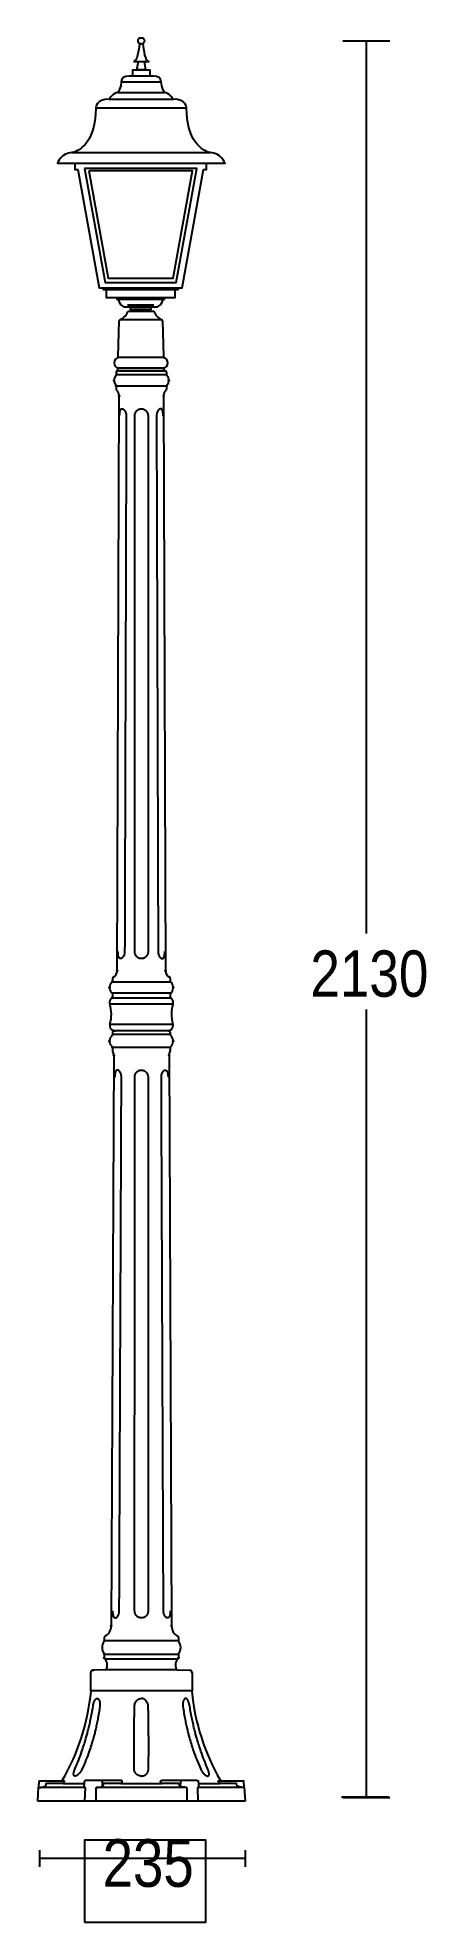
# Model space of a CAD drawing. Extents: x 0 to 88, y 0 to 429.
import ezdxf

# ---------------------------------------------------------------- set-up
doc = ezdxf.new("R2010")
doc.units = 0
doc.layers.add('LIVELLO_1', color=160, linetype='Continuous')
doc.styles.add('STD', font='txt')

# ---------------------------------------------------------------- blocks, each defined once
blk = doc.blocks.new('AI9-BLK1')
at = {"layer": 'LIVELLO_1', "color": 7}
for p, q in [((25.51, 213.52), (36.2, 213.52)), ((30.86, 213.52), (30.86, 10.52)), ((-25.59, 201.79), (-14.97, 201.79)), ((-24.81, 204.18), (-15.75, 204.18)), ((-30.6, 198.29), (-9.97, 198.29)), ((-27.61, 200.3), (-12.96, 200.3)), ((-36.04, 188.11), (-4.53, 188.11)), ((-28.91, 157.38), (-11.89, 157.38)), ((-28.22, 156.96), (-12.58, 156.96)), ((-25.84, 155.19), (-14.96, 155.19)), ((-25.47, 154.77), (-15.33, 154.77)), ((-20.35, 150.07), (-25.15, 150.07)), ((-23.41, 153.47), (-17.39, 153.47)), ((-23.29, 152.03), (-20.35, 152.03)), ((-22.78, 153), (-18.02, 153)), ((-18.16, 152.32), (-22.66, 152.32)), ((-21.29, 152.19), (-22.66, 152.32)), ((-22.2, 152.54), (-18.6, 152.54)), ((-21.29, 152.19), (-20.64, 152.19)), ((-20.64, 152.19), (-20.41, 152.19)), ((-20.41, 152.19), (-20.18, 152.19)), ((-20.35, 152.03), (-17.4, 152.03)), ((-15.54, 150.07), (-20.35, 150.07)), ((-20.18, 152.19), (-19.52, 152.19)), ((-19.52, 152.19), (-18.16, 152.32)), ((-25.5, 141.7), (-25.26, 149.87)), ((-15.43, 149.87), (-15.18, 141.7)), ((-20.35, 141.49), (-25.51, 141.49)), ((-15.18, 141.49), (-20.35, 141.49)), ((-25.98, 138.16), (-25.98, 137.58)), ((-14.5, 137.58), (-25.98, 137.58)), ((-25.15, 138.5), (-25.68, 138.45)), ((-20.35, 139.1), (-25.59, 139.1)), ((-25.59, 138.5), (-25.59, 138.9)), ((-25.22, 138.5), (-20.24, 138.5)), ((-15.33, 138.5), (-25.15, 138.5)), ((-15.11, 139.1), (-20.35, 139.1)), ((-20.24, 138.5), (-15.26, 138.5)), ((-15.33, 138.5), (-14.8, 138.45)), ((-15.11, 138.9), (-15.11, 138.5)), ((-14.5, 138.16), (-14.5, 137.58)), ((-14.5, 135), (-25.98, 135)), ((-25.98, 135), (-25.98, 134.28)), ((-14.5, 135), (-14.5, 134.28)), ((-25.73, 1.98), (-25.29, 132.84)), ((-15.18, 132.84), (-14.75, 1.98)), ((-26.81, 0.29), (-26.81, -0.35)), ((-13.67, 0.29), (-13.67, -0.35)), ((-13.53, -4.19), (-26.95, -4.19)), ((-13.57, -0.57), (-26.91, -0.57)), ((-13.57, -3.05), (-26.91, -3.05)), ((-26.81, -3.27), (-26.81, -3.94)), ((-13.67, -3.27), (-13.67, -3.94)), ((-27.42, -5.54), (-13.05, -5.54)), ((30.86, -6.8), (30.86, -186.05)), ((-27.39, -10.12), (-13.08, -10.12)), ((-26.81, -11.97), (-26.81, -12.52)), ((-13.67, -12.52), (-26.81, -12.52)), ((-26.51, -11.68), (-26.12, -11.64)), ((-14.13, -11.64), (-26.35, -11.64)), ((-14.35, -11.64), (-26.12, -11.64)), ((-13.96, -11.68), (-14.35, -11.64)), ((-13.67, -11.97), (-13.67, -12.52)), ((-13.67, -15.44), (-26.81, -15.44)), ((-26.81, -15.44), (-26.81, -16.2)), ((-13.67, -15.44), (-13.67, -16.2)), ((-26.51, -17.2), (-27.1, -147.01)), ((-13.96, -17.2), (-13.37, -147.01)), ((-28.68, -149.66), (-28.68, -150.37)), ((-11.8, -149.66), (-11.8, -150.37)), ((-11.8, -150.37), (-28.68, -150.37)), ((-11.8, -153.5), (-28.68, -153.5)), ((-28.68, -153.5), (-28.68, -154.26)), ((-11.8, -153.5), (-11.8, -154.26)), ((-31.77, -157.66), (-31.77, -161.78)), ((-28.4, -156.98), (-31.18, -157.07)), ((-28.59, -154.47), (-11.89, -154.47)), ((-27.14, -156.98), (-28.4, -156.98)), ((-13.34, -156.98), (-27.14, -156.98)), ((-12.07, -156.98), (-13.34, -156.98)), ((-12.07, -156.98), (-9.3, -157.07)), ((-8.71, -157.66), (-8.71, -161.78)), ((-31.77, -161.78), (-31.68, -161.78)), ((-20.24, -161.78), (-31.68, -161.78)), ((-8.9, -161.78), (-20.24, -161.78)), ((-8.71, -161.78), (-8.9, -161.78)), ((-43.8, -186.9), (-43.63, -183.66)), ((-43.55, -182.47), (-43.61, -183.65)), ((-43.36, -182.28), (-38.39, -182.28)), ((-32.95, -183.74), (-43.26, -183.74)), ((-41.85, -182.79), (-38.02, -182.79)), ((-38.39, -182.28), (-37.78, -182.28)), ((-37.96, -182.87), (-33.34, -182.87)), ((-33.27, -182.79), (-33.3, -183.52)), ((-33.25, -182.47), (-33.27, -182.79)), ((-33.09, -186.9), (-32.95, -183.74)), ((-24.92, -182.19), (-32.94, -182.19)), ((-20.24, -183.74), (-30.55, -183.74)), ((-30.55, -186.9), (-30.55, -183.74)), ((-29.18, -182.47), (-29.16, -183.52)), ((-28.83, -182.79), (-25, -182.79)), ((-24.85, -182.87), (-20.24, -182.87)), ((-20.24, -182.87), (-15.62, -182.87)), ((-9.93, -183.74), (-20.24, -183.74)), ((-7.54, -182.19), (-15.56, -182.19)), ((-15.48, -182.79), (-11.65, -182.79)), ((-11.32, -183.52), (-11.3, -182.47)), ((-9.93, -183.74), (-9.93, -186.9)), ((2.78, -183.74), (-7.52, -183.74)), ((-7.52, -183.74), (-7.38, -186.9)), ((-7.21, -182.79), (-7.23, -182.47)), ((-7.17, -183.52), (-7.21, -182.79)), ((-7.13, -182.87), (-2.52, -182.87)), ((-2.7, -182.28), (-2.09, -182.28)), ((-2.45, -182.79), (1.38, -182.79)), ((-2.09, -182.28), (2.88, -182.28)), ((3.14, -183.65), (3.07, -182.47)), ((3.15, -183.66), (3.32, -186.9)), ((-20.24, -186.9), (-30.55, -186.9)), ((-9.93, -186.9), (-20.24, -186.9)), ((25.28, -185.91), (35.97, -185.91)), ((25.51, -186.03), (36.2, -186.03)), ((-43.37, -197.99), (-43.37, -201.81)), ((3.38, -199.9), (-43.37, -199.9)), ((3.38, -197.99), (3.38, -201.81))]:
    blk.add_line(p, q, dxfattribs=at)
for points in [[(-22.22, 205.48), (-22.22, 206.91), (-20.31, 206.91), (-18.34, 206.91), (-18.34, 205.48)], [(-30.55, -186.9), (-33.09, -186.9), (-43.8, -186.9)], [(3.32, -186.9), (-7.38, -186.9), (-9.93, -186.9)]]:
    blk.add_lwpolyline(points, dxfattribs=at)
for points in [[(-19.33, 206.95), (-21.24, 206.95), (-20.92, 208.82), (-19.64, 208.82)], [(-33.13, 184.48), (-28.49, 158.57), (-12.32, 158.57), (-7.67, 184.48)], [(-32.18, 183.96), (-27.8, 159.56), (-13, 159.56), (-8.62, 183.96)], [(-33.14, -214.43), (-5.62, -214.43), (-5.62, -195.75), (-33.14, -195.75)]]:
    blk.add_lwpolyline(points, close=True, dxfattribs=at)
for centre, radius in [((-20.28, 213.53), 0.719), ((-25.68, 138.45), 0.0907), ((-26.47, 136.29), 0.0901), ((-25.29, 132.79), 0.0895), ((-13.01, -1.81), 0.0925), ((-26.35, -11.64), 0.0919), ((-13.01, -13.98), 0.0925)]:
    blk.add_circle(centre, radius, dxfattribs=at)
for centre, major_axis, ratio in [((-15.26, 138.5), (0, -0.0923), 0.975746), ((-25.98, 135), (0.0924, 0), 0.949075), ((-14.5, 135), (0.0895, 0), 0.980367), ((-14.01, 136.29), (0.093, 0), 0.968696), ((-15.18, 132.79), (0.0913, 0), 0.986881), ((-25.73, 1.98), (-0.0035, -0.0923), 0.987151), ((-14.75, 1.98), (0, -0.0923), 0.975746), ((-27.47, -1.81), (-0.0005, -0.0925), 0.968328), ((-26.81, -0.35), (0.0913, 0), 0.960468), ((-13.67, -0.35), (0.0913, 0), 0.960468), ((-26.52, -11.68), (0.0024, -0.0925), 0.973598), ((-27.47, -13.98), (-0.0028, -0.0923), 0.968758), ((-26.81, -15.44), (0.0913, 0), 0.960468), ((-26.52, -17.2), (0.0901, 0), 0.973599), ((-13.96, -17.2), (-0.004, -0.0923), 0.981333), ((-13.67, -15.44), (0.0913, 0), 0.960468), ((-27.11, -147.01), (0.0018, -0.0899), 0.981602), ((-13.37, -146.95), (0.0913, 0), 0.985628), ((-28.68, -154.26), (0.0006, -0.0927), 0.978604), ((-11.8, -154.26), (-0.0011, -0.0927), 0.984129), ((-31.18, -157.07), (0.0925, 0), 0.949721)]:
    blk.add_ellipse(centre, major_axis=major_axis, ratio=ratio, dxfattribs=at)
for points, knots in [([(-22.03, 208.82), (-21.18, 208.82), (-20.87, 211.36), (-20.62, 212.9), (-20.52, 212.84), (-20.41, 212.81), (-20.28, 212.81), (-20.13, 212.81), (-19.98, 212.86), (-19.86, 212.95), (-19.6, 211.42), (-19.4, 208.82), (-18.53, 208.82), (-18.53, 208.82), (-22.03, 208.82), (-22.03, 208.82)], [0, 0, 0, 0, 1, 1, 1, 2, 2, 2, 3, 3, 3, 4, 4, 4, 5, 5, 5, 5]), ([(-20.28, 185.71), (-20.28, 185.71), (-39.34, 185.71), (-39.34, 185.71), (-39.34, 185.71), (-38.31, 188.11), (-36.04, 188.11), (-35.32, 188.11), (-30.6, 189.67), (-30.6, 198.29), (-30.6, 198.29), (-30.53, 200.3), (-27.61, 200.3), (-27.61, 200.3), (-26.5, 201.79), (-25.59, 201.79), (-25.59, 201.79), (-24.81, 202.95), (-24.81, 204.18), (-24.81, 205.09), (-24.15, 205.48), (-23.07, 205.48), (-23.07, 205.48), (-20.28, 205.48), (-20.28, 205.48), (-20.28, 205.48), (-17.5, 205.48), (-17.5, 205.48), (-16.41, 205.48), (-15.75, 205.09), (-15.75, 204.18), (-15.75, 202.95), (-14.97, 201.79), (-14.97, 201.79), (-14.06, 201.79), (-12.96, 200.3), (-12.96, 200.3), (-10.04, 200.3), (-9.97, 198.29), (-9.97, 198.29), (-9.97, 189.67), (-5.25, 188.11), (-4.53, 188.11), (-2.26, 188.11), (-1.22, 185.71), (-1.22, 185.71), (-1.22, 185.71), (-20.28, 185.71), (-20.28, 185.71)], [0, 0, 0, 0, 1, 1, 1, 2, 2, 2, 3, 3, 3, 4, 4, 4, 5, 5, 5, 6, 6, 6, 7, 7, 7, 8, 8, 8, 9, 9, 9, 10, 10, 10, 11, 11, 11, 12, 12, 12, 13, 13, 13, 14, 14, 14, 15, 15, 15, 16, 16, 16, 16]), ([(-35.35, 185.63), (-35.35, 185.63), (-35.35, 184.27), (-35.35, 184.27), (-35.35, 184.27), (-34.72, 184.27), (-34.72, 184.27), (-34.72, 184.27), (-29.86, 157.38), (-29.86, 157.38), (-29.86, 157.38), (-28.91, 157.38), (-28.91, 157.38), (-28.91, 157.38), (-28.91, 156.96), (-28.91, 156.96), (-28.91, 156.96), (-28.22, 156.96), (-28.22, 156.96), (-28.22, 156.96), (-28.22, 155.19), (-28.22, 155.19), (-28.22, 155.19), (-25.84, 155.19), (-25.84, 155.19), (-25.84, 155.19), (-25.84, 154.77), (-25.84, 154.77), (-25.84, 154.77), (-25.47, 154.77), (-25.47, 154.77), (-25.47, 154.77), (-25.37, 153.47), (-24.21, 153), (-24.21, 153), (-22.78, 153), (-22.78, 153), (-22.78, 153), (-22.78, 152.54), (-22.78, 152.54), (-22.78, 152.54), (-22.2, 152.54), (-22.2, 152.54)], [0, 0, 0, 0, 1, 1, 1, 2, 2, 2, 3, 3, 3, 4, 4, 4, 5, 5, 5, 6, 6, 6, 7, 7, 7, 8, 8, 8, 9, 9, 9, 10, 10, 10, 11, 11, 11, 12, 12, 12, 13, 13, 13, 14, 14, 14, 14]), ([(-18.6, 152.54), (-18.6, 152.54), (-18.02, 152.54), (-18.02, 152.54), (-18.02, 152.54), (-18.02, 153), (-18.02, 153), (-18.02, 153), (-16.59, 153), (-16.59, 153), (-15.43, 153.47), (-15.33, 154.77), (-15.33, 154.77), (-15.33, 154.77), (-14.96, 154.77), (-14.96, 154.77), (-14.96, 154.77), (-14.96, 155.19), (-14.96, 155.19), (-14.96, 155.19), (-12.58, 155.19), (-12.58, 155.19), (-12.58, 155.19), (-12.58, 156.96), (-12.58, 156.96), (-12.58, 156.96), (-11.89, 156.96), (-11.89, 156.96), (-11.89, 156.96), (-11.89, 157.38), (-11.89, 157.38), (-11.89, 157.38), (-10.95, 157.38), (-10.95, 157.38), (-10.95, 157.38), (-6.09, 184.27), (-6.09, 184.27), (-6.09, 184.27), (-5.45, 184.27), (-5.45, 184.27), (-5.45, 184.27), (-5.45, 185.63), (-5.45, 185.63)], [0, 0, 0, 0, 1, 1, 1, 2, 2, 2, 3, 3, 3, 4, 4, 4, 5, 5, 5, 6, 6, 6, 7, 7, 7, 8, 8, 8, 9, 9, 9, 10, 10, 10, 11, 11, 11, 12, 12, 12, 13, 13, 13, 14, 14, 14, 14]), ([(-20.64, 152.19), (-20.64, 152.19), (-20.64, 152.19), (-20.64, 152.19), (-20.64, 152.19), (-20.64, 152.19), (-20.64, 152.19), (-20.64, 152.19), (-20.64, 152.19), (-20.64, 152.19)], [0, 0, 0, 0, 1, 1, 1, 2, 2, 2, 3, 3, 3, 3]), ([(-20.41, 152.19), (-20.41, 152.19), (-20.41, 152.19), (-20.41, 152.19), (-20.41, 152.19), (-20.41, 152.19), (-20.41, 152.19), (-20.41, 152.19), (-20.41, 152.19), (-20.41, 152.19)], [0, 0, 0, 0, 1, 1, 1, 2, 2, 2, 3, 3, 3, 3]), ([(-25.69, 141.43), (-26.32, 141.18), (-26.63, 140.45), (-26.36, 139.82), (-26.25, 139.53), (-26.03, 139.3), (-25.75, 139.17)], [0, 0, 0, 0, 1, 1, 1, 2, 2, 2, 2]), ([(-14.94, 139.17), (-14.32, 139.47), (-14.06, 140.2), (-14.35, 140.82), (-14.48, 141.1), (-14.72, 141.32), (-15, 141.43)], [0, 0, 0, 0, 1, 1, 1, 2, 2, 2, 2]), ([(-25.18, 128.24), (-25.18, 128.3), (-25.18, 128.36), (-25.18, 128.42), (-25.18, 128.47), (-25.18, 128.53), (-25.17, 128.58), (-25.17, 128.63), (-25.17, 128.67), (-25.17, 128.71), (-25.16, 128.75), (-25.16, 128.79), (-25.16, 128.83), (-25.16, 128.86), (-25.15, 128.88), (-25.15, 128.91), (-25.15, 128.94), (-25.14, 128.96), (-25.14, 128.99), (-25.14, 129.02), (-25.13, 129.05), (-25.13, 129.08), (-25.12, 129.1), (-25.12, 129.13), (-25.12, 129.16), (-25.11, 129.18), (-25.1, 129.21), (-25.1, 129.23), (-25.09, 129.26), (-25.09, 129.28), (-25.08, 129.31), (-25.07, 129.33), (-25.07, 129.36), (-25.06, 129.38), (-25.06, 129.4), (-25.05, 129.42), (-25.04, 129.44), (-25.03, 129.46), (-25.02, 129.48), (-25.02, 129.5), (-25.01, 129.52), (-25, 129.54), (-24.99, 129.56), (-24.99, 129.57), (-24.98, 129.59), (-24.97, 129.6), (-24.96, 129.62), (-24.95, 129.64), (-24.94, 129.65), (-24.93, 129.66), (-24.92, 129.68), (-24.91, 129.69), (-24.91, 129.7), (-24.9, 129.71), (-24.89, 129.72), (-24.88, 129.73), (-24.87, 129.74), (-24.86, 129.75), (-24.85, 129.76), (-24.84, 129.77), (-24.82, 129.78), (-24.81, 129.78), (-24.81, 129.79), (-24.8, 129.8), (-24.79, 129.81), (-24.77, 129.81), (-24.76, 129.82), (-24.75, 129.82), (-24.74, 129.82), (-24.73, 129.83), (-24.71, 129.83), (-24.7, 129.84), (-24.7, 129.84), (-24.68, 129.84), (-24.67, 129.84), (-24.66, 129.84), (-24.66, 129.84), (-24.62, 129.84), (-24.62, 129.84), (-24.62, 129.84), (-24.58, 129.84), (-24.58, 129.84), (-24.57, 129.84), (-24.56, 129.84), (-24.55, 129.84), (-24.53, 129.83), (-24.52, 129.83), (-24.51, 129.83), (-24.49, 129.82), (-24.48, 129.82), (-24.46, 129.81), (-24.45, 129.81), (-24.44, 129.8), (-24.43, 129.8), (-24.42, 129.79), (-24.4, 129.78), (-24.39, 129.78), (-24.37, 129.77), (-24.36, 129.76), (-24.35, 129.75), (-24.33, 129.74), (-24.32, 129.73), (-24.3, 129.72), (-24.29, 129.71), (-24.28, 129.7), (-24.26, 129.69), (-24.25, 129.68), (-24.23, 129.66), (-24.22, 129.65), (-24.2, 129.64), (-24.19, 129.62), (-24.17, 129.6), (-24.16, 129.59), (-24.14, 129.58), (-24.13, 129.56), (-24.11, 129.54), (-24.1, 129.52), (-24.08, 129.5), (-24.07, 129.48), (-24.05, 129.47), (-24.04, 129.44), (-24.02, 129.42), (-24.01, 129.4), (-23.99, 129.38), (-23.98, 129.36), (-23.96, 129.33), (-23.95, 129.31), (-23.94, 129.29), (-23.92, 129.26), (-23.91, 129.24), (-23.9, 129.21), (-23.88, 129.18), (-23.87, 129.16), (-23.86, 129.13), (-23.85, 129.1), (-23.84, 129.08), (-23.82, 129.05), (-23.81, 129.02), (-23.8, 128.99), (-23.79, 128.97), (-23.79, 128.94), (-23.78, 128.91), (-23.77, 128.89), (-23.76, 128.86), (-23.75, 128.83), (-23.75, 128.79), (-23.73, 128.75), (-23.72, 128.71), (-23.72, 128.67), (-23.71, 128.63), (-23.7, 128.58), (-23.69, 128.53), (-23.69, 128.48), (-23.68, 128.42), (-23.68, 128.36), (-23.68, 128.3), (-23.68, 128.24)], [0, 0, 0, 0, 1, 1, 1, 2, 2, 2, 3, 3, 3, 4, 4, 4, 5, 5, 5, 6, 6, 6, 7, 7, 7, 8, 8, 8, 9, 9, 9, 10, 10, 10, 11, 11, 11, 12, 12, 12, 13, 13, 13, 14, 14, 14, 15, 15, 15, 16, 16, 16, 17, 17, 17, 18, 18, 18, 19, 19, 19, 20, 20, 20, 21, 21, 21, 22, 22, 22, 23, 23, 23, 24, 24, 24, 25, 25, 25, 26, 26, 26, 27, 27, 27, 28, 28, 28, 29, 29, 29, 30, 30, 30, 31, 31, 31, 32, 32, 32, 33, 33, 33, 34, 34, 34, 35, 35, 35, 36, 36, 36, 37, 37, 37, 38, 38, 38, 39, 39, 39, 40, 40, 40, 41, 41, 41, 42, 42, 42, 43, 43, 43, 44, 44, 44, 45, 45, 45, 46, 46, 46, 47, 47, 47, 48, 48, 48, 49, 49, 49, 50, 50, 50, 51, 51, 51, 52, 52, 52, 52]), ([(-21.74, 128.24), (-21.74, 128.3), (-21.74, 128.36), (-21.74, 128.41), (-21.73, 128.46), (-21.72, 128.51), (-21.71, 128.56), (-21.71, 128.6), (-21.7, 128.64), (-21.68, 128.68), (-21.68, 128.72), (-21.67, 128.76), (-21.65, 128.79), (-21.64, 128.82), (-21.63, 128.85), (-21.63, 128.87), (-21.61, 128.9), (-21.6, 128.92), (-21.59, 128.95), (-21.58, 128.98), (-21.57, 129), (-21.55, 129.03), (-21.54, 129.06), (-21.52, 129.08), (-21.51, 129.11), (-21.49, 129.13), (-21.48, 129.16), (-21.46, 129.18), (-21.45, 129.21), (-21.43, 129.23), (-21.41, 129.26), (-21.4, 129.28), (-21.38, 129.3), (-21.36, 129.32), (-21.34, 129.35), (-21.32, 129.37), (-21.3, 129.39), (-21.28, 129.41), (-21.26, 129.43), (-21.24, 129.44), (-21.22, 129.47), (-21.2, 129.48), (-21.18, 129.5), (-21.15, 129.52), (-21.13, 129.53), (-21.11, 129.55), (-21.09, 129.57), (-21.07, 129.58), (-21.05, 129.6), (-21.03, 129.61), (-21, 129.63), (-20.98, 129.64), (-20.96, 129.66), (-20.94, 129.67), (-20.91, 129.68), (-20.89, 129.69), (-20.87, 129.7), (-20.85, 129.71), (-20.83, 129.72), (-20.8, 129.73), (-20.78, 129.74), (-20.76, 129.75), (-20.74, 129.76), (-20.72, 129.76), (-20.7, 129.77), (-20.68, 129.78), (-20.66, 129.78), (-20.63, 129.79), (-20.6, 129.8), (-20.57, 129.81), (-20.54, 129.81), (-20.51, 129.82), (-20.48, 129.82), (-20.44, 129.83), (-20.4, 129.84), (-20.36, 129.84), (-20.32, 129.84), (-20.28, 129.84), (-20.24, 129.84)], [0, 0, 0, 0, 1, 1, 1, 2, 2, 2, 3, 3, 3, 4, 4, 4, 5, 5, 5, 6, 6, 6, 7, 7, 7, 8, 8, 8, 9, 9, 9, 10, 10, 10, 11, 11, 11, 12, 12, 12, 13, 13, 13, 14, 14, 14, 15, 15, 15, 16, 16, 16, 17, 17, 17, 18, 18, 18, 19, 19, 19, 20, 20, 20, 21, 21, 21, 22, 22, 22, 23, 23, 23, 24, 24, 24, 25, 25, 25, 26, 26, 26, 26]), ([(-20.24, 129.84), (-20.19, 129.84), (-20.15, 129.84), (-20.11, 129.84), (-20.07, 129.84), (-20.04, 129.83), (-20, 129.82), (-19.97, 129.82), (-19.94, 129.81), (-19.91, 129.81), (-19.88, 129.8), (-19.85, 129.79), (-19.82, 129.78), (-19.8, 129.78), (-19.78, 129.77), (-19.76, 129.77), (-19.74, 129.76), (-19.72, 129.75), (-19.7, 129.74), (-19.68, 129.73), (-19.65, 129.72), (-19.63, 129.71), (-19.61, 129.7), (-19.59, 129.69), (-19.57, 129.68), (-19.54, 129.67), (-19.52, 129.66), (-19.5, 129.64), (-19.48, 129.63), (-19.45, 129.62), (-19.43, 129.6), (-19.41, 129.59), (-19.38, 129.57), (-19.36, 129.56), (-19.34, 129.54), (-19.32, 129.52), (-19.3, 129.5), (-19.28, 129.48), (-19.26, 129.47), (-19.24, 129.45), (-19.22, 129.43), (-19.19, 129.41), (-19.18, 129.39), (-19.16, 129.37), (-19.14, 129.35), (-19.12, 129.32), (-19.1, 129.3), (-19.08, 129.28), (-19.06, 129.26), (-19.05, 129.23), (-19.03, 129.21), (-19.02, 129.18), (-19, 129.16), (-18.98, 129.13), (-18.97, 129.11), (-18.95, 129.08), (-18.94, 129.06), (-18.93, 129.03), (-18.91, 129), (-18.9, 128.98), (-18.89, 128.95), (-18.87, 128.92), (-18.86, 128.9), (-18.85, 128.87), (-18.84, 128.85), (-18.83, 128.82), (-18.82, 128.79), (-18.81, 128.76), (-18.8, 128.72), (-18.79, 128.68), (-18.78, 128.64), (-18.77, 128.6), (-18.76, 128.56), (-18.75, 128.51), (-18.75, 128.46), (-18.74, 128.41), (-18.73, 128.36), (-18.73, 128.3), (-18.73, 128.24)], [0, 0, 0, 0, 1, 1, 1, 2, 2, 2, 3, 3, 3, 4, 4, 4, 5, 5, 5, 6, 6, 6, 7, 7, 7, 8, 8, 8, 9, 9, 9, 10, 10, 10, 11, 11, 11, 12, 12, 12, 13, 13, 13, 14, 14, 14, 15, 15, 15, 16, 16, 16, 17, 17, 17, 18, 18, 18, 19, 19, 19, 20, 20, 20, 21, 21, 21, 22, 22, 22, 23, 23, 23, 24, 24, 24, 25, 25, 25, 26, 26, 26, 26]), ([(-15.29, 128.24), (-15.29, 128.3), (-15.29, 128.36), (-15.3, 128.42), (-15.3, 128.47), (-15.3, 128.53), (-15.3, 128.58), (-15.31, 128.63), (-15.31, 128.67), (-15.31, 128.71), (-15.31, 128.75), (-15.31, 128.79), (-15.32, 128.83), (-15.32, 128.86), (-15.33, 128.88), (-15.33, 128.91), (-15.33, 128.94), (-15.33, 128.97), (-15.34, 128.99), (-15.34, 129.02), (-15.34, 129.05), (-15.35, 129.08), (-15.36, 129.1), (-15.36, 129.13), (-15.36, 129.16), (-15.37, 129.18), (-15.38, 129.21), (-15.38, 129.23), (-15.39, 129.26), (-15.39, 129.28), (-15.4, 129.31), (-15.4, 129.33), (-15.41, 129.36), (-15.41, 129.38), (-15.42, 129.4), (-15.43, 129.42), (-15.44, 129.44), (-15.44, 129.46), (-15.45, 129.48), (-15.46, 129.5), (-15.47, 129.52), (-15.47, 129.54), (-15.48, 129.56), (-15.49, 129.57), (-15.5, 129.59), (-15.51, 129.6), (-15.52, 129.62), (-15.52, 129.64), (-15.54, 129.65), (-15.54, 129.66), (-15.55, 129.68), (-15.56, 129.69), (-15.57, 129.7), (-15.58, 129.71), (-15.59, 129.72), (-15.6, 129.73), (-15.61, 129.74), (-15.62, 129.75), (-15.63, 129.76), (-15.64, 129.77), (-15.65, 129.78), (-15.66, 129.78), (-15.67, 129.79), (-15.68, 129.8), (-15.69, 129.81), (-15.7, 129.81), (-15.72, 129.82), (-15.73, 129.82), (-15.74, 129.82), (-15.75, 129.83), (-15.76, 129.83), (-15.77, 129.84), (-15.78, 129.84), (-15.79, 129.84), (-15.81, 129.84), (-15.82, 129.84), (-15.82, 129.84), (-15.85, 129.84), (-15.85, 129.84), (-15.85, 129.84), (-15.89, 129.84), (-15.89, 129.84), (-15.91, 129.84), (-15.92, 129.84), (-15.93, 129.84), (-15.94, 129.83), (-15.96, 129.83), (-15.97, 129.83), (-15.99, 129.82), (-16, 129.82), (-16.01, 129.81), (-16.02, 129.81), (-16.04, 129.8), (-16.05, 129.8), (-16.06, 129.79), (-16.08, 129.78), (-16.09, 129.78), (-16.1, 129.77), (-16.12, 129.76), (-16.13, 129.75), (-16.15, 129.74), (-16.16, 129.73), (-16.17, 129.72), (-16.19, 129.71), (-16.2, 129.7), (-16.22, 129.69), (-16.23, 129.68), (-16.25, 129.66), (-16.26, 129.65), (-16.27, 129.64), (-16.29, 129.62), (-16.31, 129.6), (-16.32, 129.59), (-16.34, 129.58), (-16.35, 129.56), (-16.36, 129.54), (-16.38, 129.52), (-16.4, 129.5), (-16.41, 129.48), (-16.42, 129.46), (-16.44, 129.44), (-16.46, 129.42), (-16.47, 129.4), (-16.48, 129.38), (-16.5, 129.36), (-16.52, 129.33), (-16.53, 129.31), (-16.54, 129.28), (-16.55, 129.26), (-16.57, 129.23), (-16.58, 129.21), (-16.59, 129.18), (-16.6, 129.16), (-16.62, 129.13), (-16.63, 129.1), (-16.64, 129.08), (-16.65, 129.05), (-16.66, 129.02), (-16.67, 128.99), (-16.68, 128.97), (-16.69, 128.94), (-16.7, 128.91), (-16.71, 128.88), (-16.71, 128.86), (-16.72, 128.83), (-16.73, 128.79), (-16.74, 128.75), (-16.75, 128.71), (-16.76, 128.67), (-16.77, 128.63), (-16.77, 128.58), (-16.78, 128.53), (-16.79, 128.48), (-16.79, 128.42), (-16.8, 128.36), (-16.8, 128.3), (-16.8, 128.24)], [0, 0, 0, 0, 1, 1, 1, 2, 2, 2, 3, 3, 3, 4, 4, 4, 5, 5, 5, 6, 6, 6, 7, 7, 7, 8, 8, 8, 9, 9, 9, 10, 10, 10, 11, 11, 11, 12, 12, 12, 13, 13, 13, 14, 14, 14, 15, 15, 15, 16, 16, 16, 17, 17, 17, 18, 18, 18, 19, 19, 19, 20, 20, 20, 21, 21, 21, 22, 22, 22, 23, 23, 23, 24, 24, 24, 25, 25, 25, 26, 26, 26, 27, 27, 27, 28, 28, 28, 29, 29, 29, 30, 30, 30, 31, 31, 31, 32, 32, 32, 33, 33, 33, 34, 34, 34, 35, 35, 35, 36, 36, 36, 37, 37, 37, 38, 38, 38, 39, 39, 39, 40, 40, 40, 41, 41, 41, 42, 42, 42, 43, 43, 43, 44, 44, 44, 45, 45, 45, 46, 46, 46, 47, 47, 47, 48, 48, 48, 49, 49, 49, 50, 50, 50, 51, 51, 51, 52, 52, 52, 52]), ([(-23.68, 128.24), (-23.74, 107.93), (-23.79, 87.62), (-23.86, 67.31), (-23.92, 46.99), (-23.98, 26.68), (-24.04, 6.37)], [0, 0, 0, 0, 1, 1, 1, 2, 2, 2, 2]), ([(-21.75, 6.37), (-21.75, 26.68), (-21.75, 46.99), (-21.75, 67.31), (-21.75, 87.62), (-21.75, 107.93), (-21.74, 128.24)], [0, 0, 0, 0, 1, 1, 1, 2, 2, 2, 2]), ([(-18.73, 128.24), (-18.73, 107.93), (-18.73, 87.62), (-18.73, 67.31), (-18.73, 46.99), (-18.73, 26.68), (-18.73, 6.37)], [0, 0, 0, 0, 1, 1, 1, 2, 2, 2, 2]), ([(-16.8, 128.24), (-16.74, 107.93), (-16.68, 87.62), (-16.62, 67.31), (-16.55, 46.99), (-16.5, 26.68), (-16.43, 6.37)], [0, 0, 0, 0, 1, 1, 1, 2, 2, 2, 2]), ([(-24.04, 6.37), (-24.04, 6.31), (-24.04, 6.26), (-24.05, 6.19), (-24.05, 6.14), (-24.06, 6.08), (-24.07, 6.03), (-24.07, 5.99), (-24.08, 5.95), (-24.09, 5.9), (-24.1, 5.87), (-24.11, 5.83), (-24.11, 5.79), (-24.13, 5.76), (-24.13, 5.73), (-24.14, 5.7), (-24.15, 5.67), (-24.16, 5.65), (-24.17, 5.62), (-24.18, 5.59), (-24.19, 5.57), (-24.2, 5.54), (-24.21, 5.51), (-24.22, 5.48), (-24.24, 5.46), (-24.25, 5.43), (-24.26, 5.4), (-24.28, 5.38), (-24.28, 5.36), (-24.3, 5.33), (-24.31, 5.31), (-24.33, 5.29), (-24.34, 5.26), (-24.35, 5.24), (-24.37, 5.22), (-24.38, 5.2), (-24.4, 5.17), (-24.41, 5.16), (-24.42, 5.14), (-24.44, 5.12), (-24.45, 5.1), (-24.46, 5.08), (-24.48, 5.07), (-24.49, 5.05), (-24.51, 5.04), (-24.53, 5.02), (-24.54, 5), (-24.55, 4.99), (-24.57, 4.97), (-24.58, 4.96), (-24.6, 4.95), (-24.61, 4.93), (-24.63, 4.93), (-24.64, 4.91), (-24.65, 4.9), (-24.67, 4.89), (-24.68, 4.88), (-24.7, 4.87), (-24.71, 4.86), (-24.72, 4.85), (-24.74, 4.85), (-24.75, 4.84), (-24.77, 4.83), (-24.78, 4.83), (-24.79, 4.82), (-24.81, 4.81), (-24.82, 4.8), (-24.83, 4.8), (-24.85, 4.79), (-24.86, 4.79), (-24.87, 4.79), (-24.89, 4.78), (-24.9, 4.78), (-24.91, 4.78), (-24.92, 4.78), (-24.94, 4.77), (-24.95, 4.77), (-24.96, 4.77), (-24.97, 4.77), (-24.99, 4.77), (-25, 4.77), (-25.01, 4.77), (-25.02, 4.77), (-25.04, 4.77), (-25.05, 4.78), (-25.06, 4.78), (-25.07, 4.78), (-25.08, 4.78), (-25.1, 4.79), (-25.11, 4.79), (-25.12, 4.8), (-25.13, 4.8), (-25.14, 4.8), (-25.15, 4.81), (-25.16, 4.82), (-25.17, 4.83), (-25.18, 4.84), (-25.19, 4.84), (-25.21, 4.85), (-25.22, 4.86), (-25.23, 4.87), (-25.24, 4.88), (-25.24, 4.89), (-25.26, 4.9), (-25.27, 4.91), (-25.27, 4.93), (-25.29, 4.93), (-25.3, 4.95), (-25.3, 4.96), (-25.31, 4.98), (-25.32, 4.99), (-25.33, 5.01), (-25.34, 5.02), (-25.35, 5.04), (-25.36, 5.05), (-25.37, 5.07), (-25.37, 5.09), (-25.38, 5.11), (-25.39, 5.13), (-25.4, 5.15), (-25.4, 5.17), (-25.41, 5.19), (-25.42, 5.21), (-25.42, 5.23), (-25.44, 5.26), (-25.44, 5.27), (-25.45, 5.3), (-25.45, 5.32), (-25.46, 5.35), (-25.47, 5.38), (-25.47, 5.4), (-25.47, 5.42), (-25.48, 5.45), (-25.48, 5.48), (-25.49, 5.51), (-25.49, 5.53), (-25.5, 5.56), (-25.5, 5.59), (-25.51, 5.61), (-25.51, 5.64), (-25.52, 5.67), (-25.52, 5.7), (-25.52, 5.72), (-25.52, 5.75), (-25.52, 5.78), (-25.53, 5.82), (-25.54, 5.86), (-25.54, 5.9), (-25.54, 5.94), (-25.54, 5.98), (-25.54, 6.03), (-25.55, 6.08), (-25.55, 6.13), (-25.55, 6.19), (-25.55, 6.19), (-25.55, 6.37), (-25.55, 6.37)], [0, 0, 0, 0, 1, 1, 1, 2, 2, 2, 3, 3, 3, 4, 4, 4, 5, 5, 5, 6, 6, 6, 7, 7, 7, 8, 8, 8, 9, 9, 9, 10, 10, 10, 11, 11, 11, 12, 12, 12, 13, 13, 13, 14, 14, 14, 15, 15, 15, 16, 16, 16, 17, 17, 17, 18, 18, 18, 19, 19, 19, 20, 20, 20, 21, 21, 21, 22, 22, 22, 23, 23, 23, 24, 24, 24, 25, 25, 25, 26, 26, 26, 27, 27, 27, 28, 28, 28, 29, 29, 29, 30, 30, 30, 31, 31, 31, 32, 32, 32, 33, 33, 33, 34, 34, 34, 35, 35, 35, 36, 36, 36, 37, 37, 37, 38, 38, 38, 39, 39, 39, 40, 40, 40, 41, 41, 41, 42, 42, 42, 43, 43, 43, 44, 44, 44, 45, 45, 45, 46, 46, 46, 47, 47, 47, 48, 48, 48, 49, 49, 49, 50, 50, 50, 51, 51, 51, 52, 52, 52, 52]), ([(-20.24, 4.77), (-20.28, 4.77), (-20.33, 4.77), (-20.37, 4.78), (-20.42, 4.78), (-20.46, 4.79), (-20.5, 4.79), (-20.53, 4.8), (-20.56, 4.8), (-20.6, 4.81), (-20.63, 4.83), (-20.66, 4.83), (-20.69, 4.84), (-20.71, 4.85), (-20.73, 4.86), (-20.75, 4.87), (-20.78, 4.87), (-20.8, 4.88), (-20.82, 4.89), (-20.85, 4.9), (-20.87, 4.91), (-20.89, 4.93), (-20.92, 4.94), (-20.94, 4.95), (-20.96, 4.96), (-20.99, 4.98), (-21.01, 4.99), (-21.03, 5.01), (-21.06, 5.02), (-21.08, 5.04), (-21.1, 5.06), (-21.13, 5.07), (-21.15, 5.09), (-21.18, 5.11), (-21.2, 5.13), (-21.22, 5.15), (-21.24, 5.17), (-21.27, 5.19), (-21.28, 5.21), (-21.31, 5.24), (-21.33, 5.26), (-21.35, 5.28), (-21.37, 5.3), (-21.39, 5.33), (-21.41, 5.35), (-21.43, 5.38), (-21.45, 5.4), (-21.47, 5.43), (-21.48, 5.46), (-21.5, 5.48), (-21.52, 5.51), (-21.53, 5.54), (-21.55, 5.57), (-21.56, 5.59), (-21.58, 5.62), (-21.59, 5.65), (-21.6, 5.68), (-21.61, 5.71), (-21.63, 5.73), (-21.63, 5.76), (-21.65, 5.79), (-21.66, 5.83), (-21.67, 5.87), (-21.68, 5.9), (-21.7, 5.95), (-21.71, 5.99), (-21.72, 6.03), (-21.73, 6.08), (-21.74, 6.14), (-21.74, 6.19), (-21.75, 6.25), (-21.75, 6.31), (-21.75, 6.37)], [0, 0, 0, 0, 1, 1, 1, 2, 2, 2, 3, 3, 3, 4, 4, 4, 5, 5, 5, 6, 6, 6, 7, 7, 7, 8, 8, 8, 9, 9, 9, 10, 10, 10, 11, 11, 11, 12, 12, 12, 13, 13, 13, 14, 14, 14, 15, 15, 15, 16, 16, 16, 17, 17, 17, 18, 18, 18, 19, 19, 19, 20, 20, 20, 21, 21, 21, 22, 22, 22, 23, 23, 23, 24, 24, 24, 24]), ([(-18.73, 6.37), (-18.73, 6.31), (-18.73, 6.25), (-18.73, 6.19), (-18.74, 6.14), (-18.75, 6.08), (-18.76, 6.03), (-18.77, 5.99), (-18.78, 5.94), (-18.79, 5.9), (-18.8, 5.87), (-18.81, 5.82), (-18.83, 5.79), (-18.84, 5.76), (-18.85, 5.73), (-18.86, 5.7), (-18.87, 5.67), (-18.89, 5.65), (-18.9, 5.62), (-18.92, 5.59), (-18.93, 5.57), (-18.94, 5.54), (-18.96, 5.51), (-18.98, 5.48), (-18.99, 5.46), (-19.01, 5.43), (-19.03, 5.4), (-19.05, 5.38), (-19.07, 5.35), (-19.09, 5.33), (-19.11, 5.3), (-19.13, 5.28), (-19.15, 5.26), (-19.17, 5.24), (-19.19, 5.21), (-19.21, 5.19), (-19.24, 5.17), (-19.25, 5.15), (-19.28, 5.13), (-19.3, 5.11), (-19.33, 5.09), (-19.35, 5.07), (-19.37, 5.06), (-19.4, 5.04), (-19.42, 5.02), (-19.44, 5.01), (-19.47, 4.99), (-19.49, 4.98), (-19.51, 4.96), (-19.54, 4.95), (-19.56, 4.94), (-19.59, 4.93), (-19.61, 4.91), (-19.63, 4.9), (-19.65, 4.89), (-19.68, 4.88), (-19.7, 4.87), (-19.72, 4.87), (-19.74, 4.86), (-19.76, 4.85), (-19.79, 4.84), (-19.82, 4.83), (-19.85, 4.83), (-19.88, 4.81), (-19.91, 4.8), (-19.94, 4.8), (-19.98, 4.79), (-20.02, 4.79), (-20.06, 4.78), (-20.1, 4.78), (-20.15, 4.77), (-20.19, 4.77), (-20.24, 4.77)], [0, 0, 0, 0, 1, 1, 1, 2, 2, 2, 3, 3, 3, 4, 4, 4, 5, 5, 5, 6, 6, 6, 7, 7, 7, 8, 8, 8, 9, 9, 9, 10, 10, 10, 11, 11, 11, 12, 12, 12, 13, 13, 13, 14, 14, 14, 15, 15, 15, 16, 16, 16, 17, 17, 17, 18, 18, 18, 19, 19, 19, 20, 20, 20, 21, 21, 21, 22, 22, 22, 23, 23, 23, 24, 24, 24, 24]), ([(-16.43, 6.37), (-16.43, 6.31), (-16.43, 6.26), (-16.43, 6.19), (-16.42, 6.14), (-16.42, 6.08), (-16.41, 6.03), (-16.4, 5.99), (-16.4, 5.95), (-16.39, 5.9), (-16.38, 5.87), (-16.37, 5.83), (-16.36, 5.79), (-16.35, 5.76), (-16.34, 5.73), (-16.34, 5.71), (-16.32, 5.68), (-16.32, 5.65), (-16.31, 5.62), (-16.3, 5.59), (-16.29, 5.57), (-16.27, 5.54), (-16.26, 5.51), (-16.25, 5.48), (-16.24, 5.46), (-16.23, 5.43), (-16.22, 5.4), (-16.2, 5.38), (-16.19, 5.36), (-16.18, 5.33), (-16.16, 5.31), (-16.15, 5.29), (-16.14, 5.26), (-16.12, 5.24), (-16.11, 5.22), (-16.1, 5.2), (-16.08, 5.18), (-16.07, 5.16), (-16.06, 5.14), (-16.04, 5.13), (-16.03, 5.1), (-16.01, 5.08), (-16, 5.07), (-15.99, 5.05), (-15.97, 5.04), (-15.96, 5.02), (-15.94, 5.01), (-15.93, 4.99), (-15.91, 4.98), (-15.9, 4.96), (-15.88, 4.95), (-15.87, 4.94), (-15.85, 4.93), (-15.84, 4.91), (-15.82, 4.9), (-15.81, 4.89), (-15.79, 4.88), (-15.78, 4.87), (-15.76, 4.86), (-15.75, 4.85), (-15.74, 4.85), (-15.73, 4.84), (-15.71, 4.83), (-15.7, 4.83), (-15.68, 4.82), (-15.67, 4.81), (-15.65, 4.8), (-15.64, 4.8), (-15.63, 4.79), (-15.62, 4.79), (-15.61, 4.79), (-15.59, 4.78), (-15.58, 4.78), (-15.57, 4.78), (-15.55, 4.78), (-15.54, 4.77), (-15.53, 4.77), (-15.51, 4.77), (-15.5, 4.77), (-15.49, 4.77), (-15.48, 4.77), (-15.47, 4.77), (-15.45, 4.77), (-15.44, 4.77), (-15.43, 4.78), (-15.41, 4.78), (-15.4, 4.78), (-15.39, 4.78), (-15.38, 4.79), (-15.37, 4.79), (-15.36, 4.8), (-15.34, 4.8), (-15.33, 4.8), (-15.32, 4.81), (-15.31, 4.82), (-15.31, 4.83), (-15.29, 4.84), (-15.28, 4.84), (-15.27, 4.85), (-15.26, 4.86), (-15.25, 4.87), (-15.24, 4.88), (-15.23, 4.89), (-15.22, 4.9), (-15.21, 4.91), (-15.2, 4.93), (-15.19, 4.93), (-15.18, 4.95), (-15.17, 4.96), (-15.16, 4.97), (-15.15, 4.99), (-15.15, 5.01), (-15.14, 5.02), (-15.13, 5.04), (-15.12, 5.05), (-15.11, 5.07), (-15.1, 5.09), (-15.09, 5.11), (-15.09, 5.13), (-15.08, 5.15), (-15.08, 5.17), (-15.06, 5.19), (-15.05, 5.21), (-15.05, 5.23), (-15.04, 5.26), (-15.04, 5.28), (-15.03, 5.3), (-15.03, 5.32), (-15.02, 5.35), (-15.01, 5.38), (-15.01, 5.4), (-15, 5.42), (-15, 5.45), (-14.99, 5.48), (-14.99, 5.51), (-14.98, 5.53), (-14.98, 5.56), (-14.98, 5.59), (-14.97, 5.61), (-14.96, 5.64), (-14.96, 5.67), (-14.96, 5.7), (-14.96, 5.73), (-14.95, 5.75), (-14.95, 5.78), (-14.95, 5.82), (-14.94, 5.86), (-14.94, 5.9), (-14.94, 5.94), (-14.94, 5.98), (-14.94, 6.03), (-14.93, 6.08), (-14.93, 6.13), (-14.93, 6.19), (-14.92, 6.25), (-14.92, 6.31), (-14.92, 6.37)], [0, 0, 0, 0, 1, 1, 1, 2, 2, 2, 3, 3, 3, 4, 4, 4, 5, 5, 5, 6, 6, 6, 7, 7, 7, 8, 8, 8, 9, 9, 9, 10, 10, 10, 11, 11, 11, 12, 12, 12, 13, 13, 13, 14, 14, 14, 15, 15, 15, 16, 16, 16, 17, 17, 17, 18, 18, 18, 19, 19, 19, 20, 20, 20, 21, 21, 21, 22, 22, 22, 23, 23, 23, 24, 24, 24, 25, 25, 25, 26, 26, 26, 27, 27, 27, 28, 28, 28, 29, 29, 29, 30, 30, 30, 31, 31, 31, 32, 32, 32, 33, 33, 33, 34, 34, 34, 35, 35, 35, 36, 36, 36, 37, 37, 37, 38, 38, 38, 39, 39, 39, 40, 40, 40, 41, 41, 41, 42, 42, 42, 43, 43, 43, 44, 44, 44, 45, 45, 45, 46, 46, 46, 47, 47, 47, 48, 48, 48, 49, 49, 49, 50, 50, 50, 51, 51, 51, 52, 52, 52, 52]), ([(-26.91, -0.57), (-27.6, -1.18), (-27.65, -2.23), (-27.05, -2.91), (-27, -2.96), (-26.96, -3.01), (-26.91, -3.05)], [0, 0, 0, 0, 1, 1, 1, 2, 2, 2, 2]), ([(-13.57, -3.05), (-12.88, -2.44), (-12.82, -1.4), (-13.43, -0.71), (-13.47, -0.66), (-13.52, -0.61), (-13.57, -0.57)], [0, 0, 0, 0, 1, 1, 1, 2, 2, 2, 2]), ([(-26.91, -12.74), (-27.6, -13.35), (-27.65, -14.4), (-27.05, -15.08), (-27, -15.13), (-26.96, -15.18), (-26.91, -15.22)], [0, 0, 0, 0, 1, 1, 1, 2, 2, 2, 2]), ([(-27.39, -10.12), (-27.59, -10.75), (-27.24, -11.4), (-26.62, -11.6), (-26.53, -11.62), (-26.44, -11.64), (-26.35, -11.64)], [0, 0, 0, 0, 1, 1, 1, 2, 2, 2, 2]), ([(-14.13, -11.64), (-13.47, -11.6), (-12.99, -11.04), (-13.03, -10.39), (-13.04, -10.3), (-13.06, -10.21), (-13.08, -10.12)], [0, 0, 0, 0, 1, 1, 1, 2, 2, 2, 2]), ([(-13.57, -15.22), (-12.88, -14.61), (-12.82, -13.56), (-13.43, -12.88), (-13.47, -12.83), (-13.52, -12.79), (-13.57, -12.74)], [0, 0, 0, 0, 1, 1, 1, 2, 2, 2, 2]), ([(-24.77, -22.18), (-24.77, -22.12), (-24.77, -22.06), (-24.78, -22), (-24.78, -21.94), (-24.79, -21.89), (-24.8, -21.84), (-24.8, -21.8), (-24.81, -21.76), (-24.82, -21.71), (-24.82, -21.67), (-24.83, -21.63), (-24.84, -21.59), (-24.85, -21.57), (-24.86, -21.54), (-24.87, -21.51), (-24.87, -21.48), (-24.89, -21.45), (-24.89, -21.43), (-24.9, -21.4), (-24.91, -21.37), (-24.92, -21.35), (-24.93, -21.32), (-24.95, -21.29), (-24.96, -21.26), (-24.97, -21.24), (-24.98, -21.21), (-24.99, -21.19), (-25, -21.16), (-25.02, -21.14), (-25.03, -21.12), (-25.05, -21.09), (-25.06, -21.07), (-25.07, -21.04), (-25.08, -21.02), (-25.1, -21), (-25.12, -20.98), (-25.13, -20.96), (-25.14, -20.94), (-25.16, -20.92), (-25.17, -20.9), (-25.18, -20.89), (-25.2, -20.86), (-25.21, -20.85), (-25.23, -20.84), (-25.24, -20.82), (-25.26, -20.8), (-25.27, -20.79), (-25.28, -20.77), (-25.3, -20.76), (-25.31, -20.75), (-25.33, -20.74), (-25.34, -20.72), (-25.36, -20.71), (-25.37, -20.7), (-25.38, -20.69), (-25.4, -20.68), (-25.41, -20.67), (-25.42, -20.66), (-25.44, -20.65), (-25.45, -20.64), (-25.47, -20.64), (-25.48, -20.63), (-25.49, -20.62), (-25.51, -20.62), (-25.52, -20.61), (-25.54, -20.61), (-25.55, -20.6), (-25.56, -20.6), (-25.57, -20.6), (-25.59, -20.59), (-25.6, -20.59), (-25.61, -20.58), (-25.63, -20.58), (-25.63, -20.58), (-25.65, -20.58), (-25.66, -20.58), (-25.68, -20.58), (-25.69, -20.58), (-25.7, -20.58), (-25.72, -20.58), (-25.72, -20.58), (-25.74, -20.58), (-25.75, -20.58), (-25.76, -20.58), (-25.77, -20.58), (-25.79, -20.59), (-25.8, -20.59), (-25.81, -20.6), (-25.82, -20.6), (-25.83, -20.61), (-25.84, -20.61), (-25.86, -20.62), (-25.87, -20.62), (-25.88, -20.63), (-25.89, -20.64), (-25.9, -20.64), (-25.91, -20.65), (-25.92, -20.66), (-25.93, -20.67), (-25.94, -20.68), (-25.95, -20.69), (-25.96, -20.7), (-25.97, -20.71), (-25.98, -20.72), (-25.99, -20.74), (-26, -20.75), (-26.01, -20.76), (-26.02, -20.77), (-26.03, -20.79), (-26.04, -20.8), (-26.05, -20.82), (-26.06, -20.84), (-26.07, -20.85), (-26.07, -20.86), (-26.08, -20.89), (-26.09, -20.9), (-26.1, -20.92), (-26.11, -20.94), (-26.12, -20.96), (-26.12, -20.98), (-26.13, -21), (-26.14, -21.02), (-26.15, -21.05), (-26.16, -21.07), (-26.16, -21.09), (-26.17, -21.12), (-26.18, -21.14), (-26.18, -21.16), (-26.19, -21.19), (-26.2, -21.21), (-26.2, -21.24), (-26.21, -21.26), (-26.22, -21.29), (-26.22, -21.32), (-26.23, -21.35), (-26.23, -21.37), (-26.23, -21.4), (-26.24, -21.43), (-26.25, -21.46), (-26.25, -21.49), (-26.25, -21.51), (-26.26, -21.54), (-26.26, -21.57), (-26.26, -21.59), (-26.27, -21.63), (-26.27, -21.67), (-26.28, -21.72), (-26.28, -21.76), (-26.28, -21.8), (-26.28, -21.84), (-26.29, -21.9), (-26.29, -21.95), (-26.29, -22), (-26.29, -22.06), (-26.29, -22.12), (-26.3, -22.18)], [0, 0, 0, 0, 1, 1, 1, 2, 2, 2, 3, 3, 3, 4, 4, 4, 5, 5, 5, 6, 6, 6, 7, 7, 7, 8, 8, 8, 9, 9, 9, 10, 10, 10, 11, 11, 11, 12, 12, 12, 13, 13, 13, 14, 14, 14, 15, 15, 15, 16, 16, 16, 17, 17, 17, 18, 18, 18, 19, 19, 19, 20, 20, 20, 21, 21, 21, 22, 22, 22, 23, 23, 23, 24, 24, 24, 25, 25, 25, 26, 26, 26, 27, 27, 27, 28, 28, 28, 29, 29, 29, 30, 30, 30, 31, 31, 31, 32, 32, 32, 33, 33, 33, 34, 34, 34, 35, 35, 35, 36, 36, 36, 37, 37, 37, 38, 38, 38, 39, 39, 39, 40, 40, 40, 41, 41, 41, 42, 42, 42, 43, 43, 43, 44, 44, 44, 45, 45, 45, 46, 46, 46, 47, 47, 47, 48, 48, 48, 49, 49, 49, 50, 50, 50, 51, 51, 51, 52, 52, 52, 52]), ([(-21.76, -22.18), (-21.76, -22.12), (-21.76, -22.07), (-21.75, -22.01), (-21.75, -21.96), (-21.74, -21.91), (-21.73, -21.86), (-21.72, -21.82), (-21.71, -21.78), (-21.7, -21.74), (-21.7, -21.71), (-21.68, -21.67), (-21.67, -21.63), (-21.66, -21.61), (-21.65, -21.58), (-21.64, -21.55), (-21.63, -21.53), (-21.62, -21.5), (-21.61, -21.48), (-21.6, -21.45), (-21.59, -21.42), (-21.57, -21.4), (-21.56, -21.37), (-21.54, -21.35), (-21.52, -21.32), (-21.51, -21.3), (-21.49, -21.27), (-21.48, -21.25), (-21.46, -21.22), (-21.45, -21.2), (-21.43, -21.18), (-21.41, -21.15), (-21.39, -21.13), (-21.37, -21.11), (-21.35, -21.08), (-21.33, -21.06), (-21.31, -21.04), (-21.29, -21.02), (-21.27, -21), (-21.26, -20.98), (-21.23, -20.96), (-21.21, -20.94), (-21.19, -20.92), (-21.17, -20.91), (-21.15, -20.89), (-21.13, -20.88), (-21.1, -20.86), (-21.08, -20.84), (-21.06, -20.83), (-21.04, -20.81), (-21.02, -20.8), (-20.99, -20.79), (-20.97, -20.77), (-20.95, -20.76), (-20.92, -20.75), (-20.9, -20.74), (-20.88, -20.72), (-20.86, -20.71), (-20.84, -20.7), (-20.82, -20.7), (-20.79, -20.69), (-20.77, -20.68), (-20.75, -20.66), (-20.73, -20.66), (-20.71, -20.65), (-20.69, -20.64), (-20.67, -20.64), (-20.64, -20.63), (-20.61, -20.62), (-20.58, -20.62), (-20.54, -20.61), (-20.51, -20.6), (-20.49, -20.6), (-20.45, -20.59), (-20.41, -20.58), (-20.37, -20.58), (-20.33, -20.58), (-20.28, -20.58), (-20.24, -20.58)], [0, 0, 0, 0, 1, 1, 1, 2, 2, 2, 3, 3, 3, 4, 4, 4, 5, 5, 5, 6, 6, 6, 7, 7, 7, 8, 8, 8, 9, 9, 9, 10, 10, 10, 11, 11, 11, 12, 12, 12, 13, 13, 13, 14, 14, 14, 15, 15, 15, 16, 16, 16, 17, 17, 17, 18, 18, 18, 19, 19, 19, 20, 20, 20, 21, 21, 21, 22, 22, 22, 23, 23, 23, 24, 24, 24, 25, 25, 25, 26, 26, 26, 26]), ([(-20.24, -20.58), (-20.19, -20.58), (-20.15, -20.58), (-20.11, -20.58), (-20.07, -20.58), (-20.03, -20.59), (-19.99, -20.6), (-19.96, -20.6), (-19.93, -20.61), (-19.9, -20.62), (-19.87, -20.62), (-19.84, -20.63), (-19.81, -20.64), (-19.79, -20.64), (-19.77, -20.65), (-19.75, -20.66), (-19.73, -20.66), (-19.7, -20.68), (-19.69, -20.69), (-19.66, -20.7), (-19.64, -20.7), (-19.62, -20.71), (-19.6, -20.72), (-19.57, -20.74), (-19.55, -20.75), (-19.53, -20.76), (-19.51, -20.77), (-19.48, -20.79), (-19.46, -20.8), (-19.44, -20.81), (-19.42, -20.82), (-19.4, -20.84), (-19.37, -20.86), (-19.35, -20.88), (-19.33, -20.89), (-19.31, -20.91), (-19.29, -20.92), (-19.27, -20.94), (-19.25, -20.96), (-19.22, -20.98), (-19.2, -21), (-19.19, -21.02), (-19.17, -21.04), (-19.15, -21.06), (-19.12, -21.08), (-19.1, -21.1), (-19.09, -21.12), (-19.07, -21.15), (-19.05, -21.17), (-19.03, -21.2), (-19.02, -21.22), (-19, -21.25), (-18.98, -21.27), (-18.97, -21.29), (-18.95, -21.32), (-18.93, -21.35), (-18.92, -21.37), (-18.91, -21.4), (-18.89, -21.42), (-18.88, -21.45), (-18.87, -21.48), (-18.85, -21.5), (-18.84, -21.53), (-18.83, -21.55), (-18.83, -21.58), (-18.81, -21.61), (-18.8, -21.63), (-18.8, -21.67), (-18.78, -21.71), (-18.77, -21.74), (-18.76, -21.78), (-18.75, -21.82), (-18.75, -21.86), (-18.74, -21.91), (-18.73, -21.96), (-18.73, -22.01), (-18.72, -22.07), (-18.72, -22.12), (-18.72, -22.18)], [0, 0, 0, 0, 1, 1, 1, 2, 2, 2, 3, 3, 3, 4, 4, 4, 5, 5, 5, 6, 6, 6, 7, 7, 7, 8, 8, 8, 9, 9, 9, 10, 10, 10, 11, 11, 11, 12, 12, 12, 13, 13, 13, 14, 14, 14, 15, 15, 15, 16, 16, 16, 17, 17, 17, 18, 18, 18, 19, 19, 19, 20, 20, 20, 21, 21, 21, 22, 22, 22, 23, 23, 23, 24, 24, 24, 25, 25, 25, 26, 26, 26, 26]), ([(-15.7, -22.18), (-15.7, -22.12), (-15.7, -22.06), (-15.7, -22), (-15.69, -21.94), (-15.69, -21.89), (-15.68, -21.84), (-15.68, -21.8), (-15.66, -21.76), (-15.66, -21.71), (-15.65, -21.67), (-15.64, -21.63), (-15.63, -21.59), (-15.62, -21.57), (-15.62, -21.54), (-15.61, -21.51), (-15.6, -21.48), (-15.59, -21.45), (-15.58, -21.43), (-15.58, -21.4), (-15.56, -21.37), (-15.55, -21.35), (-15.54, -21.32), (-15.53, -21.29), (-15.52, -21.26), (-15.51, -21.24), (-15.5, -21.21), (-15.48, -21.19), (-15.47, -21.16), (-15.46, -21.14), (-15.44, -21.11), (-15.43, -21.09), (-15.42, -21.07), (-15.4, -21.04), (-15.39, -21.02), (-15.38, -21), (-15.36, -20.98), (-15.35, -20.96), (-15.33, -20.94), (-15.32, -20.92), (-15.31, -20.9), (-15.29, -20.89), (-15.28, -20.86), (-15.26, -20.85), (-15.25, -20.84), (-15.24, -20.82), (-15.22, -20.8), (-15.21, -20.79), (-15.19, -20.77), (-15.18, -20.76), (-15.16, -20.75), (-15.15, -20.74), (-15.14, -20.72), (-15.12, -20.71), (-15.11, -20.7), (-15.09, -20.69), (-15.08, -20.68), (-15.06, -20.67), (-15.05, -20.66), (-15.04, -20.65), (-15.03, -20.64), (-15.01, -20.64), (-15, -20.63), (-14.99, -20.62), (-14.97, -20.62), (-14.96, -20.61), (-14.94, -20.61), (-14.93, -20.6), (-14.92, -20.6), (-14.9, -20.6), (-14.89, -20.59), (-14.88, -20.59), (-14.86, -20.58), (-14.85, -20.58), (-14.84, -20.58), (-14.83, -20.58), (-14.81, -20.58), (-14.8, -20.58), (-14.79, -20.58), (-14.77, -20.58), (-14.76, -20.58), (-14.75, -20.58), (-14.74, -20.58), (-14.73, -20.58), (-14.72, -20.58), (-14.7, -20.59), (-14.69, -20.59), (-14.68, -20.6), (-14.66, -20.6), (-14.66, -20.6), (-14.64, -20.61), (-14.63, -20.61), (-14.62, -20.62), (-14.61, -20.62), (-14.6, -20.63), (-14.59, -20.64), (-14.58, -20.64), (-14.57, -20.65), (-14.56, -20.66), (-14.55, -20.67), (-14.53, -20.68), (-14.52, -20.69), (-14.52, -20.7), (-14.5, -20.71), (-14.49, -20.72), (-14.48, -20.74), (-14.48, -20.75), (-14.46, -20.76), (-14.46, -20.77), (-14.45, -20.79), (-14.44, -20.8), (-14.43, -20.82), (-14.42, -20.84), (-14.41, -20.85), (-14.4, -20.86), (-14.39, -20.89), (-14.38, -20.9), (-14.38, -20.92), (-14.37, -20.94), (-14.36, -20.96), (-14.35, -20.98), (-14.34, -21), (-14.33, -21.02), (-14.32, -21.05), (-14.32, -21.07), (-14.31, -21.09), (-14.31, -21.12), (-14.3, -21.14), (-14.29, -21.16), (-14.28, -21.19), (-14.28, -21.21), (-14.27, -21.24), (-14.27, -21.26), (-14.26, -21.29), (-14.26, -21.32), (-14.25, -21.35), (-14.24, -21.37), (-14.24, -21.4), (-14.24, -21.43), (-14.23, -21.46), (-14.23, -21.49), (-14.23, -21.51), (-14.22, -21.54), (-14.22, -21.57), (-14.22, -21.59), (-14.21, -21.64), (-14.2, -21.67), (-14.2, -21.72), (-14.2, -21.76), (-14.2, -21.8), (-14.19, -21.84), (-14.19, -21.9), (-14.18, -21.95), (-14.18, -22), (-14.18, -22), (-14.18, -22.18), (-14.18, -22.18)], [0, 0, 0, 0, 1, 1, 1, 2, 2, 2, 3, 3, 3, 4, 4, 4, 5, 5, 5, 6, 6, 6, 7, 7, 7, 8, 8, 8, 9, 9, 9, 10, 10, 10, 11, 11, 11, 12, 12, 12, 13, 13, 13, 14, 14, 14, 15, 15, 15, 16, 16, 16, 17, 17, 17, 18, 18, 18, 19, 19, 19, 20, 20, 20, 21, 21, 21, 22, 22, 22, 23, 23, 23, 24, 24, 24, 25, 25, 25, 26, 26, 26, 27, 27, 27, 28, 28, 28, 29, 29, 29, 30, 30, 30, 31, 31, 31, 32, 32, 32, 33, 33, 33, 34, 34, 34, 35, 35, 35, 36, 36, 36, 37, 37, 37, 38, 38, 38, 39, 39, 39, 40, 40, 40, 41, 41, 41, 42, 42, 42, 43, 43, 43, 44, 44, 44, 45, 45, 45, 46, 46, 46, 47, 47, 47, 48, 48, 48, 49, 49, 49, 50, 50, 50, 51, 51, 51, 52, 52, 52, 52]), ([(-25.26, -143.6), (-25.18, -123.37), (-25.1, -103.13), (-25.02, -82.89), (-24.93, -62.66), (-24.85, -42.42), (-24.77, -22.18)], [0, 0, 0, 0, 1, 1, 1, 2, 2, 2, 2]), ([(-21.77, -143.6), (-21.77, -123.37), (-21.77, -103.13), (-21.76, -82.89), (-21.76, -62.66), (-21.76, -42.42), (-21.76, -22.18)], [0, 0, 0, 0, 1, 1, 1, 2, 2, 2, 2]), ([(-18.72, -22.18), (-18.71, -42.42), (-18.71, -62.66), (-18.71, -82.89), (-18.71, -103.13), (-18.71, -123.37), (-18.71, -143.6)], [0, 0, 0, 0, 1, 1, 1, 2, 2, 2, 2]), ([(-15.22, -143.6), (-15.3, -123.37), (-15.38, -103.13), (-15.46, -82.89), (-15.54, -62.66), (-15.62, -42.42), (-15.7, -22.18)], [0, 0, 0, 0, 1, 1, 1, 2, 2, 2, 2]), ([(-26.79, -143.6), (-26.79, -143.66), (-26.79, -143.72), (-26.79, -143.78), (-26.79, -143.83), (-26.78, -143.89), (-26.78, -143.94), (-26.77, -143.99), (-26.77, -144.03), (-26.77, -144.07), (-26.76, -144.11), (-26.76, -144.15), (-26.75, -144.19), (-26.75, -144.22), (-26.75, -144.25), (-26.74, -144.27), (-26.74, -144.3), (-26.74, -144.33), (-26.73, -144.36), (-26.73, -144.39), (-26.73, -144.41), (-26.72, -144.43), (-26.72, -144.46), (-26.71, -144.49), (-26.7, -144.52), (-26.7, -144.55), (-26.69, -144.57), (-26.69, -144.6), (-26.68, -144.62), (-26.67, -144.64), (-26.66, -144.67), (-26.66, -144.69), (-26.65, -144.72), (-26.64, -144.74), (-26.64, -144.76), (-26.63, -144.78), (-26.62, -144.8), (-26.61, -144.82), (-26.61, -144.83), (-26.6, -144.86), (-26.59, -144.87), (-26.58, -144.89), (-26.57, -144.91), (-26.56, -144.93), (-26.55, -144.95), (-26.54, -144.96), (-26.53, -144.97), (-26.52, -144.99), (-26.51, -145.01), (-26.51, -145.02), (-26.5, -145.03), (-26.49, -145.04), (-26.47, -145.05), (-26.47, -145.06), (-26.45, -145.08), (-26.44, -145.09), (-26.44, -145.1), (-26.42, -145.11), (-26.41, -145.12), (-26.4, -145.13), (-26.39, -145.13), (-26.38, -145.14), (-26.37, -145.15), (-26.36, -145.16), (-26.35, -145.16), (-26.33, -145.17), (-26.32, -145.17), (-26.31, -145.18), (-26.3, -145.18), (-26.29, -145.19), (-26.28, -145.19), (-26.26, -145.19), (-26.25, -145.2), (-26.24, -145.2), (-26.23, -145.2), (-26.22, -145.2), (-26.2, -145.2), (-26.19, -145.2), (-26.17, -145.2), (-26.16, -145.2), (-26.15, -145.2), (-26.14, -145.2), (-26.12, -145.2), (-26.11, -145.2), (-26.1, -145.2), (-26.09, -145.19), (-26.07, -145.19), (-26.06, -145.19), (-26.05, -145.18), (-26.03, -145.18), (-26.02, -145.17), (-26.01, -145.17), (-25.99, -145.16), (-25.98, -145.16), (-25.96, -145.15), (-25.95, -145.14), (-25.94, -145.13), (-25.92, -145.13), (-25.91, -145.12), (-25.9, -145.1), (-25.88, -145.1), (-25.87, -145.09), (-25.86, -145.08), (-25.84, -145.06), (-25.82, -145.05), (-25.81, -145.04), (-25.8, -145.03), (-25.78, -145.02), (-25.77, -145.01), (-25.75, -144.99), (-25.74, -144.97), (-25.72, -144.96), (-25.71, -144.95), (-25.7, -144.93), (-25.69, -144.91), (-25.67, -144.89), (-25.65, -144.87), (-25.64, -144.85), (-25.63, -144.83), (-25.61, -144.82), (-25.6, -144.8), (-25.59, -144.78), (-25.57, -144.76), (-25.56, -144.73), (-25.55, -144.71), (-25.54, -144.69), (-25.52, -144.67), (-25.51, -144.64), (-25.49, -144.62), (-25.48, -144.6), (-25.47, -144.57), (-25.46, -144.55), (-25.45, -144.52), (-25.44, -144.49), (-25.42, -144.46), (-25.41, -144.43), (-25.4, -144.41), (-25.39, -144.38), (-25.38, -144.36), (-25.38, -144.33), (-25.37, -144.3), (-25.36, -144.27), (-25.35, -144.25), (-25.34, -144.22), (-25.33, -144.19), (-25.32, -144.15), (-25.31, -144.11), (-25.31, -144.07), (-25.3, -144.03), (-25.29, -143.99), (-25.28, -143.94), (-25.27, -143.89), (-25.27, -143.83), (-25.27, -143.78), (-25.26, -143.72), (-25.26, -143.66), (-25.26, -143.6)], [0, 0, 0, 0, 1, 1, 1, 2, 2, 2, 3, 3, 3, 4, 4, 4, 5, 5, 5, 6, 6, 6, 7, 7, 7, 8, 8, 8, 9, 9, 9, 10, 10, 10, 11, 11, 11, 12, 12, 12, 13, 13, 13, 14, 14, 14, 15, 15, 15, 16, 16, 16, 17, 17, 17, 18, 18, 18, 19, 19, 19, 20, 20, 20, 21, 21, 21, 22, 22, 22, 23, 23, 23, 24, 24, 24, 25, 25, 25, 26, 26, 26, 27, 27, 27, 28, 28, 28, 29, 29, 29, 30, 30, 30, 31, 31, 31, 32, 32, 32, 33, 33, 33, 34, 34, 34, 35, 35, 35, 36, 36, 36, 37, 37, 37, 38, 38, 38, 39, 39, 39, 40, 40, 40, 41, 41, 41, 42, 42, 42, 43, 43, 43, 44, 44, 44, 45, 45, 45, 46, 46, 46, 47, 47, 47, 48, 48, 48, 49, 49, 49, 50, 50, 50, 51, 51, 51, 52, 52, 52, 52]), ([(-20.24, -145.2), (-20.28, -145.2), (-20.33, -145.2), (-20.37, -145.2), (-20.41, -145.19), (-20.45, -145.19), (-20.49, -145.18), (-20.52, -145.18), (-20.55, -145.17), (-20.58, -145.16), (-20.61, -145.16), (-20.64, -145.15), (-20.67, -145.14), (-20.7, -145.13), (-20.71, -145.13), (-20.73, -145.12), (-20.76, -145.11), (-20.78, -145.1), (-20.8, -145.09), (-20.82, -145.08), (-20.85, -145.08), (-20.87, -145.06), (-20.89, -145.05), (-20.91, -145.04), (-20.94, -145.03), (-20.96, -145.02), (-20.98, -145.01), (-21, -144.99), (-21.02, -144.98), (-21.05, -144.96), (-21.06, -144.95), (-21.09, -144.94), (-21.11, -144.92), (-21.13, -144.91), (-21.15, -144.89), (-21.17, -144.87), (-21.2, -144.85), (-21.21, -144.83), (-21.24, -144.82), (-21.26, -144.8), (-21.28, -144.78), (-21.29, -144.76), (-21.31, -144.74), (-21.34, -144.72), (-21.36, -144.7), (-21.38, -144.68), (-21.39, -144.66), (-21.41, -144.63), (-21.43, -144.61), (-21.45, -144.59), (-21.46, -144.56), (-21.48, -144.54), (-21.5, -144.51), (-21.52, -144.49), (-21.53, -144.46), (-21.55, -144.44), (-21.56, -144.41), (-21.57, -144.39), (-21.59, -144.36), (-21.6, -144.34), (-21.61, -144.31), (-21.62, -144.28), (-21.63, -144.26), (-21.64, -144.23), (-21.66, -144.2), (-21.66, -144.18), (-21.68, -144.15), (-21.68, -144.11), (-21.7, -144.07), (-21.71, -144.04), (-21.72, -144), (-21.73, -143.96), (-21.74, -143.92), (-21.75, -143.87), (-21.75, -143.82), (-21.76, -143.77), (-21.76, -143.72), (-21.77, -143.66), (-21.77, -143.6)], [0, 0, 0, 0, 1, 1, 1, 2, 2, 2, 3, 3, 3, 4, 4, 4, 5, 5, 5, 6, 6, 6, 7, 7, 7, 8, 8, 8, 9, 9, 9, 10, 10, 10, 11, 11, 11, 12, 12, 12, 13, 13, 13, 14, 14, 14, 15, 15, 15, 16, 16, 16, 17, 17, 17, 18, 18, 18, 19, 19, 19, 20, 20, 20, 21, 21, 21, 22, 22, 22, 23, 23, 23, 24, 24, 24, 25, 25, 25, 26, 26, 26, 26]), ([(-18.71, -143.6), (-18.71, -143.66), (-18.71, -143.72), (-18.72, -143.77), (-18.72, -143.82), (-18.73, -143.87), (-18.74, -143.92), (-18.75, -143.96), (-18.76, -144), (-18.77, -144.04), (-18.78, -144.08), (-18.79, -144.11), (-18.8, -144.15), (-18.81, -144.18), (-18.82, -144.21), (-18.83, -144.23), (-18.84, -144.26), (-18.85, -144.28), (-18.87, -144.31), (-18.87, -144.34), (-18.89, -144.36), (-18.9, -144.39), (-18.92, -144.41), (-18.93, -144.44), (-18.95, -144.46), (-18.97, -144.49), (-18.98, -144.52), (-19, -144.54), (-19.01, -144.56), (-19.03, -144.59), (-19.05, -144.62), (-19.07, -144.64), (-19.08, -144.66), (-19.1, -144.68), (-19.12, -144.7), (-19.15, -144.73), (-19.16, -144.74), (-19.18, -144.76), (-19.2, -144.78), (-19.22, -144.81), (-19.24, -144.82), (-19.27, -144.84), (-19.29, -144.85), (-19.31, -144.87), (-19.33, -144.89), (-19.35, -144.91), (-19.37, -144.92), (-19.39, -144.94), (-19.41, -144.95), (-19.43, -144.96), (-19.46, -144.98), (-19.48, -144.99), (-19.5, -145.01), (-19.52, -145.02), (-19.54, -145.03), (-19.57, -145.04), (-19.59, -145.05), (-19.61, -145.06), (-19.63, -145.08), (-19.65, -145.08), (-19.68, -145.09), (-19.7, -145.1), (-19.72, -145.11), (-19.74, -145.12), (-19.76, -145.13), (-19.78, -145.13), (-19.8, -145.14), (-19.84, -145.15), (-19.86, -145.16), (-19.89, -145.16), (-19.93, -145.17), (-19.95, -145.18), (-19.99, -145.18), (-20.03, -145.19), (-20.07, -145.19), (-20.11, -145.2), (-20.15, -145.2), (-20.19, -145.2), (-20.24, -145.2)], [0, 0, 0, 0, 1, 1, 1, 2, 2, 2, 3, 3, 3, 4, 4, 4, 5, 5, 5, 6, 6, 6, 7, 7, 7, 8, 8, 8, 9, 9, 9, 10, 10, 10, 11, 11, 11, 12, 12, 12, 13, 13, 13, 14, 14, 14, 15, 15, 15, 16, 16, 16, 17, 17, 17, 18, 18, 18, 19, 19, 19, 20, 20, 20, 21, 21, 21, 22, 22, 22, 23, 23, 23, 24, 24, 24, 25, 25, 25, 26, 26, 26, 26]), ([(-13.69, -143.6), (-13.69, -143.66), (-13.69, -143.72), (-13.69, -143.78), (-13.69, -143.83), (-13.7, -143.89), (-13.7, -143.94), (-13.7, -143.99), (-13.71, -144.03), (-13.71, -144.07), (-13.71, -144.11), (-13.72, -144.15), (-13.72, -144.19), (-13.72, -144.22), (-13.73, -144.25), (-13.73, -144.27), (-13.73, -144.3), (-13.74, -144.32), (-13.74, -144.36), (-13.75, -144.38), (-13.75, -144.41), (-13.76, -144.43), (-13.76, -144.46), (-13.77, -144.49), (-13.77, -144.52), (-13.78, -144.55), (-13.78, -144.57), (-13.79, -144.6), (-13.8, -144.62), (-13.81, -144.64), (-13.81, -144.67), (-13.82, -144.69), (-13.82, -144.72), (-13.83, -144.74), (-13.84, -144.76), (-13.85, -144.78), (-13.86, -144.8), (-13.87, -144.82), (-13.87, -144.83), (-13.88, -144.85), (-13.89, -144.87), (-13.9, -144.89), (-13.91, -144.91), (-13.92, -144.93), (-13.92, -144.95), (-13.93, -144.96), (-13.94, -144.97), (-13.95, -144.99), (-13.96, -145.01), (-13.97, -145.02), (-13.98, -145.03), (-13.99, -145.04), (-14, -145.05), (-14.01, -145.06), (-14.02, -145.08), (-14.03, -145.09), (-14.04, -145.1), (-14.05, -145.11), (-14.06, -145.12), (-14.07, -145.13), (-14.09, -145.13), (-14.1, -145.14), (-14.1, -145.15), (-14.12, -145.16), (-14.13, -145.16), (-14.14, -145.17), (-14.15, -145.17), (-14.16, -145.18), (-14.18, -145.18), (-14.19, -145.19), (-14.2, -145.19), (-14.21, -145.19), (-14.23, -145.2), (-14.24, -145.2), (-14.25, -145.2), (-14.26, -145.2), (-14.27, -145.2), (-14.29, -145.2), (-14.3, -145.2), (-14.31, -145.2), (-14.32, -145.2), (-14.34, -145.2), (-14.35, -145.2), (-14.37, -145.2), (-14.38, -145.2), (-14.39, -145.19), (-14.4, -145.19), (-14.42, -145.18), (-14.43, -145.18), (-14.44, -145.18), (-14.46, -145.17), (-14.47, -145.17), (-14.48, -145.16), (-14.5, -145.16), (-14.51, -145.15), (-14.52, -145.14), (-14.54, -145.13), (-14.55, -145.13), (-14.57, -145.12), (-14.58, -145.1), (-14.6, -145.1), (-14.61, -145.09), (-14.62, -145.08), (-14.64, -145.06), (-14.65, -145.05), (-14.66, -145.04), (-14.68, -145.03), (-14.69, -145.02), (-14.71, -145.01), (-14.72, -144.99), (-14.73, -144.97), (-14.75, -144.96), (-14.77, -144.95), (-14.78, -144.93), (-14.79, -144.91), (-14.81, -144.89), (-14.82, -144.87), (-14.83, -144.85), (-14.85, -144.83), (-14.86, -144.82), (-14.87, -144.8), (-14.89, -144.78), (-14.9, -144.76), (-14.92, -144.74), (-14.93, -144.72), (-14.94, -144.69), (-14.96, -144.67), (-14.97, -144.64), (-14.98, -144.62), (-14.99, -144.6), (-15.01, -144.57), (-15.02, -144.55), (-15.03, -144.52), (-15.04, -144.49), (-15.05, -144.46), (-15.06, -144.43), (-15.08, -144.41), (-15.08, -144.39), (-15.09, -144.36), (-15.1, -144.33), (-15.11, -144.3), (-15.12, -144.27), (-15.13, -144.25), (-15.13, -144.22), (-15.15, -144.19), (-15.15, -144.15), (-15.16, -144.11), (-15.17, -144.07), (-15.18, -144.03), (-15.19, -143.99), (-15.19, -143.94), (-15.2, -143.89), (-15.21, -143.83), (-15.21, -143.78), (-15.22, -143.72), (-15.22, -143.66), (-15.22, -143.6)], [0, 0, 0, 0, 1, 1, 1, 2, 2, 2, 3, 3, 3, 4, 4, 4, 5, 5, 5, 6, 6, 6, 7, 7, 7, 8, 8, 8, 9, 9, 9, 10, 10, 10, 11, 11, 11, 12, 12, 12, 13, 13, 13, 14, 14, 14, 15, 15, 15, 16, 16, 16, 17, 17, 17, 18, 18, 18, 19, 19, 19, 20, 20, 20, 21, 21, 21, 22, 22, 22, 23, 23, 23, 24, 24, 24, 25, 25, 25, 26, 26, 26, 27, 27, 27, 28, 28, 28, 29, 29, 29, 30, 30, 30, 31, 31, 31, 32, 32, 32, 33, 33, 33, 34, 34, 34, 35, 35, 35, 36, 36, 36, 37, 37, 37, 38, 38, 38, 39, 39, 39, 40, 40, 40, 41, 41, 41, 42, 42, 42, 43, 43, 43, 44, 44, 44, 45, 45, 45, 46, 46, 46, 47, 47, 47, 48, 48, 48, 49, 49, 49, 50, 50, 50, 51, 51, 51, 52, 52, 52, 52]), ([(-35.35, -179.63), (-35.06, -178.92), (-34.76, -178.21), (-34.48, -177.5), (-34.23, -176.84), (-33.99, -176.18), (-33.77, -175.52), (-33.6, -175.02), (-33.43, -174.51), (-33.27, -174), (-33.12, -173.53), (-32.97, -173.04), (-32.84, -172.55), (-32.74, -172.24), (-32.66, -171.93), (-32.57, -171.62), (-32.49, -171.3), (-32.41, -170.99), (-32.32, -170.67), (-32.23, -170.28), (-32.13, -169.9), (-32.05, -169.51), (-31.96, -169.11), (-31.86, -168.71), (-31.78, -168.3), (-31.68, -167.82), (-31.58, -167.34), (-31.5, -166.86), (-31.4, -166.34), (-31.32, -165.81), (-31.23, -165.29)], [0, 0, 0, 0, 1, 1, 1, 2, 2, 2, 3, 3, 3, 4, 4, 4, 5, 5, 5, 6, 6, 6, 7, 7, 7, 8, 8, 8, 9, 9, 9, 10, 10, 10, 10]), ([(-29.68, -165.29), (-29.75, -165.82), (-29.83, -166.35), (-29.91, -166.87), (-29.99, -167.36), (-30.08, -167.84), (-30.17, -168.32), (-30.25, -168.72), (-30.33, -169.12), (-30.42, -169.53), (-30.51, -169.91), (-30.6, -170.3), (-30.68, -170.67), (-30.76, -170.99), (-30.83, -171.29), (-30.92, -171.6), (-31, -171.91), (-31.08, -172.22), (-31.16, -172.52), (-31.3, -173), (-31.45, -173.48), (-31.6, -173.96), (-31.75, -174.48), (-31.92, -174.98), (-32.09, -175.48), (-32.32, -176.15), (-32.56, -176.82), (-32.83, -177.48), (-33.11, -178.2), (-33.42, -178.91), (-33.74, -179.63)], [0, 0, 0, 0, 1, 1, 1, 2, 2, 2, 3, 3, 3, 4, 4, 4, 5, 5, 5, 6, 6, 6, 7, 7, 7, 8, 8, 8, 9, 9, 9, 10, 10, 10, 10]), ([(-31.23, -165.29), (-31.21, -165.18), (-31.19, -165.06), (-31.17, -164.95), (-31.15, -164.85), (-31.12, -164.74), (-31.09, -164.64), (-31.07, -164.56), (-31.04, -164.48), (-31.02, -164.41), (-30.99, -164.33), (-30.96, -164.26), (-30.93, -164.18), (-30.92, -164.13), (-30.9, -164.09), (-30.87, -164.04), (-30.85, -163.99), (-30.82, -163.95), (-30.8, -163.9), (-30.78, -163.87), (-30.75, -163.83), (-30.73, -163.8), (-30.7, -163.76), (-30.68, -163.73), (-30.65, -163.7), (-30.63, -163.67), (-30.6, -163.65), (-30.58, -163.63), (-30.55, -163.61), (-30.53, -163.59), (-30.5, -163.58), (-30.47, -163.56), (-30.45, -163.55), (-30.42, -163.54), (-30.4, -163.53), (-30.37, -163.53), (-30.35, -163.52), (-30.32, -163.52), (-30.29, -163.52), (-30.26, -163.53), (-30.24, -163.53), (-30.22, -163.53), (-30.19, -163.54), (-30.16, -163.55), (-30.14, -163.56), (-30.11, -163.58), (-30.09, -163.6), (-30.06, -163.62), (-30.04, -163.63), (-30.01, -163.66), (-29.98, -163.69), (-29.97, -163.71), (-29.94, -163.74), (-29.92, -163.77), (-29.9, -163.8), (-29.88, -163.84), (-29.86, -163.87), (-29.84, -163.91), (-29.83, -163.95), (-29.81, -163.99), (-29.79, -164.03), (-29.76, -164.11), (-29.74, -164.18), (-29.72, -164.26), (-29.7, -164.34), (-29.69, -164.43), (-29.67, -164.51), (-29.65, -164.63), (-29.65, -164.76), (-29.65, -164.88), (-29.65, -165.02), (-29.66, -165.15), (-29.68, -165.29)], [0, 0, 0, 0, 1, 1, 1, 2, 2, 2, 3, 3, 3, 4, 4, 4, 5, 5, 5, 6, 6, 6, 7, 7, 7, 8, 8, 8, 9, 9, 9, 10, 10, 10, 11, 11, 11, 12, 12, 12, 13, 13, 13, 14, 14, 14, 15, 15, 15, 16, 16, 16, 17, 17, 17, 18, 18, 18, 19, 19, 19, 20, 20, 20, 21, 21, 21, 22, 22, 22, 23, 23, 23, 24, 24, 24, 24]), ([(-21.85, -179.63), (-21.87, -178.91), (-21.88, -178.19), (-21.89, -177.48), (-21.89, -176.82), (-21.9, -176.16), (-21.9, -175.51), (-21.9, -175.51), (-21.9, -174), (-21.9, -174), (-21.9, -173.52), (-21.9, -173.04), (-21.89, -172.56), (-21.89, -172.25), (-21.89, -171.93), (-21.89, -171.62), (-21.89, -171.3), (-21.88, -170.99), (-21.88, -170.67), (-21.87, -170.28), (-21.87, -169.9), (-21.87, -169.51), (-21.87, -169.1), (-21.86, -168.7), (-21.85, -168.3), (-21.84, -167.81), (-21.84, -167.34), (-21.82, -166.85), (-21.81, -166.33), (-21.8, -165.81), (-21.79, -165.29)], [0, 0, 0, 0, 1, 1, 1, 2, 2, 2, 3, 3, 3, 4, 4, 4, 5, 5, 5, 6, 6, 6, 7, 7, 7, 8, 8, 8, 9, 9, 9, 10, 10, 10, 10]), ([(-21.79, -165.29), (-21.78, -165.15), (-21.77, -165.02), (-21.74, -164.88), (-21.72, -164.76), (-21.68, -164.64), (-21.63, -164.52), (-21.59, -164.44), (-21.55, -164.35), (-21.5, -164.28), (-21.45, -164.2), (-21.4, -164.13), (-21.35, -164.07), (-21.31, -164.03), (-21.28, -163.99), (-21.24, -163.95), (-21.2, -163.91), (-21.16, -163.88), (-21.12, -163.84), (-21.07, -163.8), (-21.01, -163.76), (-20.96, -163.73), (-20.89, -163.69), (-20.84, -163.66), (-20.77, -163.63), (-20.69, -163.59), (-20.61, -163.56), (-20.52, -163.55), (-20.43, -163.53), (-20.33, -163.53), (-20.24, -163.52)], [0, 0, 0, 0, 1, 1, 1, 2, 2, 2, 3, 3, 3, 4, 4, 4, 5, 5, 5, 6, 6, 6, 7, 7, 7, 8, 8, 8, 9, 9, 9, 10, 10, 10, 10]), ([(-18.68, -165.29), (-18.69, -165.15), (-18.7, -165.02), (-18.73, -164.88), (-18.76, -164.76), (-18.8, -164.64), (-18.85, -164.52), (-18.89, -164.44), (-18.93, -164.35), (-18.98, -164.28), (-19.02, -164.2), (-19.08, -164.13), (-19.13, -164.07), (-19.16, -164.03), (-19.2, -163.99), (-19.24, -163.95), (-19.27, -163.91), (-19.31, -163.88), (-19.36, -163.84), (-19.41, -163.8), (-19.47, -163.76), (-19.52, -163.73), (-19.58, -163.69), (-19.64, -163.66), (-19.71, -163.63), (-19.79, -163.59), (-19.87, -163.56), (-19.95, -163.55), (-20.05, -163.53), (-20.14, -163.53), (-20.24, -163.52)], [0, 0, 0, 0, 1, 1, 1, 2, 2, 2, 3, 3, 3, 4, 4, 4, 5, 5, 5, 6, 6, 6, 7, 7, 7, 8, 8, 8, 9, 9, 9, 10, 10, 10, 10]), ([(-18.62, -179.63), (-18.61, -178.91), (-18.59, -178.19), (-18.59, -177.48), (-18.58, -176.82), (-18.58, -176.16), (-18.58, -175.51), (-18.58, -175.51), (-18.58, -174), (-18.58, -174), (-18.58, -173.52), (-18.58, -173.04), (-18.58, -172.56), (-18.58, -172.25), (-18.58, -171.93), (-18.59, -171.62), (-18.59, -171.3), (-18.59, -170.99), (-18.59, -170.67), (-18.6, -170.28), (-18.6, -169.9), (-18.61, -169.51), (-18.61, -169.1), (-18.62, -168.7), (-18.63, -168.3), (-18.63, -167.81), (-18.64, -167.34), (-18.65, -166.85), (-18.66, -166.33), (-18.68, -165.81), (-18.68, -165.29)], [0, 0, 0, 0, 1, 1, 1, 2, 2, 2, 3, 3, 3, 4, 4, 4, 5, 5, 5, 6, 6, 6, 7, 7, 7, 8, 8, 8, 9, 9, 9, 10, 10, 10, 10]), ([(-9.25, -165.29), (-9.27, -165.18), (-9.28, -165.06), (-9.31, -164.95), (-9.33, -164.85), (-9.36, -164.74), (-9.39, -164.64), (-9.41, -164.56), (-9.43, -164.48), (-9.46, -164.41), (-9.48, -164.33), (-9.51, -164.26), (-9.54, -164.18), (-9.56, -164.13), (-9.58, -164.09), (-9.6, -164.04), (-9.62, -163.99), (-9.65, -163.95), (-9.68, -163.9), (-9.7, -163.87), (-9.72, -163.83), (-9.75, -163.8), (-9.77, -163.76), (-9.8, -163.73), (-9.83, -163.7), (-9.85, -163.67), (-9.87, -163.65), (-9.9, -163.63), (-9.92, -163.61), (-9.95, -163.59), (-9.98, -163.58), (-10, -163.56), (-10.03, -163.55), (-10.06, -163.54), (-10.08, -163.53), (-10.1, -163.53), (-10.13, -163.52), (-10.16, -163.52), (-10.19, -163.52), (-10.21, -163.53), (-10.24, -163.53), (-10.27, -163.53), (-10.29, -163.54), (-10.31, -163.55), (-10.34, -163.56), (-10.36, -163.58), (-10.39, -163.6), (-10.41, -163.62), (-10.44, -163.63), (-10.46, -163.66), (-10.49, -163.69), (-10.51, -163.71), (-10.53, -163.74), (-10.55, -163.77), (-10.57, -163.8), (-10.59, -163.84), (-10.62, -163.87), (-10.63, -163.91), (-10.65, -163.95), (-10.67, -163.99), (-10.69, -164.03), (-10.71, -164.11), (-10.74, -164.18), (-10.76, -164.26), (-10.78, -164.34), (-10.79, -164.43), (-10.8, -164.51), (-10.82, -164.63), (-10.83, -164.76), (-10.83, -164.88), (-10.83, -165.02), (-10.81, -165.15), (-10.8, -165.29)], [0, 0, 0, 0, 1, 1, 1, 2, 2, 2, 3, 3, 3, 4, 4, 4, 5, 5, 5, 6, 6, 6, 7, 7, 7, 8, 8, 8, 9, 9, 9, 10, 10, 10, 11, 11, 11, 12, 12, 12, 13, 13, 13, 14, 14, 14, 15, 15, 15, 16, 16, 16, 17, 17, 17, 18, 18, 18, 19, 19, 19, 20, 20, 20, 21, 21, 21, 22, 22, 22, 23, 23, 23, 24, 24, 24, 24]), ([(-10.8, -165.29), (-10.73, -165.82), (-10.65, -166.35), (-10.56, -166.87), (-10.49, -167.36), (-10.4, -167.84), (-10.3, -168.32), (-10.23, -168.72), (-10.14, -169.12), (-10.06, -169.53), (-9.97, -169.91), (-9.88, -170.3), (-9.79, -170.67), (-9.72, -170.99), (-9.64, -171.29), (-9.56, -171.6), (-9.48, -171.91), (-9.39, -172.22), (-9.31, -172.52), (-9.17, -173), (-9.03, -173.48), (-8.88, -173.96), (-8.72, -174.48), (-8.56, -174.98), (-8.38, -175.48), (-8.16, -176.15), (-7.91, -176.82), (-7.65, -177.48), (-7.36, -178.2), (-7.05, -178.91), (-6.74, -179.63)], [0, 0, 0, 0, 1, 1, 1, 2, 2, 2, 3, 3, 3, 4, 4, 4, 5, 5, 5, 6, 6, 6, 7, 7, 7, 8, 8, 8, 9, 9, 9, 10, 10, 10, 10]), ([(-5.12, -179.63), (-5.42, -178.92), (-5.71, -178.21), (-5.99, -177.5), (-6.24, -176.84), (-6.48, -176.18), (-6.71, -175.52), (-6.88, -175.02), (-7.04, -174.51), (-7.21, -174), (-7.36, -173.53), (-7.5, -173.04), (-7.64, -172.55), (-7.73, -172.24), (-7.82, -171.93), (-7.91, -171.62), (-7.99, -171.3), (-8.07, -170.99), (-8.15, -170.67), (-8.25, -170.28), (-8.34, -169.9), (-8.43, -169.51), (-8.52, -169.11), (-8.61, -168.71), (-8.7, -168.3), (-8.8, -167.82), (-8.89, -167.34), (-8.98, -166.86), (-9.07, -166.34), (-9.16, -165.81), (-9.25, -165.29)], [0, 0, 0, 0, 1, 1, 1, 2, 2, 2, 3, 3, 3, 4, 4, 4, 5, 5, 5, 6, 6, 6, 7, 7, 7, 8, 8, 8, 9, 9, 9, 10, 10, 10, 10]), ([(-33.74, -179.63), (-33.8, -179.75), (-33.86, -179.87), (-33.92, -179.98), (-33.99, -180.09), (-34.05, -180.19), (-34.13, -180.29), (-34.18, -180.36), (-34.23, -180.43), (-34.3, -180.5), (-34.35, -180.56), (-34.41, -180.63), (-34.47, -180.68), (-34.5, -180.72), (-34.54, -180.75), (-34.58, -180.79), (-34.62, -180.82), (-34.65, -180.85), (-34.7, -180.88), (-34.73, -180.91), (-34.77, -180.94), (-34.8, -180.96), (-34.84, -180.99), (-34.88, -181.01), (-34.92, -181.03), (-34.95, -181.05), (-34.99, -181.07), (-35.02, -181.08), (-35.05, -181.1), (-35.09, -181.11), (-35.12, -181.12), (-35.15, -181.14), (-35.18, -181.14), (-35.21, -181.15), (-35.23, -181.15), (-35.27, -181.16), (-35.3, -181.16), (-35.32, -181.16), (-35.35, -181.16), (-35.37, -181.15), (-35.39, -181.15), (-35.42, -181.14), (-35.44, -181.14), (-35.47, -181.12), (-35.48, -181.11), (-35.5, -181.1), (-35.52, -181.08), (-35.54, -181.07), (-35.56, -181.05), (-35.57, -181.03), (-35.58, -181.01), (-35.59, -180.98), (-35.6, -180.96), (-35.61, -180.93), (-35.62, -180.91), (-35.63, -180.87), (-35.63, -180.84), (-35.64, -180.81), (-35.64, -180.81), (-35.64, -180.71), (-35.64, -180.71), (-35.64, -180.64), (-35.63, -180.58), (-35.62, -180.51), (-35.61, -180.43), (-35.6, -180.36), (-35.58, -180.29), (-35.56, -180.18), (-35.53, -180.08), (-35.49, -179.97), (-35.44, -179.85), (-35.4, -179.74), (-35.35, -179.63)], [0, 0, 0, 0, 1, 1, 1, 2, 2, 2, 3, 3, 3, 4, 4, 4, 5, 5, 5, 6, 6, 6, 7, 7, 7, 8, 8, 8, 9, 9, 9, 10, 10, 10, 11, 11, 11, 12, 12, 12, 13, 13, 13, 14, 14, 14, 15, 15, 15, 16, 16, 16, 17, 17, 17, 18, 18, 18, 19, 19, 19, 20, 20, 20, 21, 21, 21, 22, 22, 22, 23, 23, 23, 24, 24, 24, 24]), ([(-20.24, -181.16), (-20.33, -181.15), (-20.41, -181.15), (-20.5, -181.14), (-20.58, -181.13), (-20.66, -181.11), (-20.73, -181.08), (-20.79, -181.07), (-20.85, -181.05), (-20.91, -181.02), (-20.96, -181), (-21.02, -180.97), (-21.07, -180.94), (-21.11, -180.91), (-21.15, -180.89), (-21.19, -180.87), (-21.23, -180.84), (-21.27, -180.81), (-21.3, -180.78), (-21.34, -180.75), (-21.37, -180.72), (-21.4, -180.69), (-21.43, -180.65), (-21.47, -180.63), (-21.5, -180.58), (-21.54, -180.53), (-21.59, -180.47), (-21.62, -180.41), (-21.66, -180.35), (-21.7, -180.28), (-21.73, -180.22), (-21.77, -180.13), (-21.8, -180.04), (-21.82, -179.94), (-21.84, -179.84), (-21.85, -179.73), (-21.85, -179.63)], [0, 0, 0, 0, 1, 1, 1, 2, 2, 2, 3, 3, 3, 4, 4, 4, 5, 5, 5, 6, 6, 6, 7, 7, 7, 8, 8, 8, 9, 9, 9, 10, 10, 10, 11, 11, 11, 12, 12, 12, 12]), ([(-20.24, -181.16), (-20.15, -181.15), (-20.06, -181.15), (-19.98, -181.14), (-19.9, -181.13), (-19.82, -181.11), (-19.74, -181.08), (-19.68, -181.07), (-19.62, -181.05), (-19.57, -181.02), (-19.51, -181), (-19.45, -180.97), (-19.4, -180.94), (-19.36, -180.91), (-19.32, -180.89), (-19.29, -180.87), (-19.25, -180.84), (-19.21, -180.81), (-19.18, -180.78), (-19.14, -180.75), (-19.11, -180.72), (-19.08, -180.69), (-19.04, -180.65), (-19.01, -180.63), (-18.98, -180.58), (-18.93, -180.53), (-18.89, -180.47), (-18.85, -180.41), (-18.82, -180.35), (-18.78, -180.28), (-18.75, -180.22), (-18.71, -180.13), (-18.68, -180.04), (-18.66, -179.94), (-18.64, -179.84), (-18.63, -179.73), (-18.62, -179.63)], [0, 0, 0, 0, 1, 1, 1, 2, 2, 2, 3, 3, 3, 4, 4, 4, 5, 5, 5, 6, 6, 6, 7, 7, 7, 8, 8, 8, 9, 9, 9, 10, 10, 10, 11, 11, 11, 12, 12, 12, 12]), ([(-6.74, -179.63), (-6.68, -179.75), (-6.62, -179.87), (-6.56, -179.98), (-6.49, -180.09), (-6.42, -180.19), (-6.35, -180.29), (-6.3, -180.36), (-6.24, -180.43), (-6.18, -180.5), (-6.13, -180.56), (-6.07, -180.63), (-6, -180.68), (-5.97, -180.72), (-5.93, -180.75), (-5.9, -180.79), (-5.86, -180.82), (-5.82, -180.85), (-5.78, -180.88), (-5.75, -180.91), (-5.71, -180.94), (-5.67, -180.96), (-5.63, -180.99), (-5.6, -181.01), (-5.56, -181.03), (-5.52, -181.05), (-5.49, -181.07), (-5.46, -181.08), (-5.42, -181.1), (-5.39, -181.11), (-5.35, -181.12), (-5.33, -181.14), (-5.3, -181.14), (-5.27, -181.15), (-5.24, -181.15), (-5.21, -181.16), (-5.18, -181.16), (-5.16, -181.16), (-5.13, -181.16), (-5.11, -181.15), (-5.08, -181.15), (-5.06, -181.14), (-5.04, -181.14), (-5.01, -181.12), (-4.99, -181.11), (-4.98, -181.1), (-4.96, -181.08), (-4.94, -181.07), (-4.93, -181.05), (-4.91, -181.03), (-4.9, -181.01), (-4.88, -180.98), (-4.87, -180.96), (-4.86, -180.93), (-4.86, -180.91), (-4.85, -180.87), (-4.84, -180.84), (-4.84, -180.81), (-4.84, -180.78), (-4.84, -180.75), (-4.84, -180.71), (-4.84, -180.64), (-4.84, -180.58), (-4.86, -180.51), (-4.86, -180.43), (-4.88, -180.36), (-4.9, -180.29), (-4.92, -180.18), (-4.95, -180.08), (-4.99, -179.97), (-5.03, -179.85), (-5.08, -179.74), (-5.12, -179.63)], [0, 0, 0, 0, 1, 1, 1, 2, 2, 2, 3, 3, 3, 4, 4, 4, 5, 5, 5, 6, 6, 6, 7, 7, 7, 8, 8, 8, 9, 9, 9, 10, 10, 10, 11, 11, 11, 12, 12, 12, 13, 13, 13, 14, 14, 14, 15, 15, 15, 16, 16, 16, 17, 17, 17, 18, 18, 18, 19, 19, 19, 20, 20, 20, 21, 21, 21, 22, 22, 22, 23, 23, 23, 24, 24, 24, 24]), ([(-43.57, -183.7), (-43.52, -183.71), (-43.47, -183.72), (-43.42, -183.73), (-43.37, -183.74), (-43.31, -183.74), (-43.26, -183.74)], [0, 0, 0, 0, 1, 1, 1, 2, 2, 2, 2]), ([(-43.55, -183.69), (-43.5, -183.71), (-43.45, -183.72), (-43.39, -183.73), (-43.34, -183.74), (-43.29, -183.74), (-43.24, -183.73), (-43.2, -183.73), (-43.16, -183.73), (-43.11, -183.73), (-43.07, -183.73), (-43.03, -183.73), (-42.98, -183.72), (-42.93, -183.72), (-42.87, -183.71), (-42.82, -183.71), (-42.76, -183.7), (-42.71, -183.69), (-42.66, -183.68), (-42.59, -183.67), (-42.51, -183.65), (-42.45, -183.62), (-42.36, -183.59), (-42.29, -183.56), (-42.22, -183.52)], [0, 0, 0, 0, 1, 1, 1, 2, 2, 2, 3, 3, 3, 4, 4, 4, 5, 5, 5, 6, 6, 6, 7, 7, 7, 8, 8, 8, 8]), ([(-42.22, -183.52), (-42.18, -183.49), (-42.15, -183.47), (-42.11, -183.44), (-42.07, -183.41), (-42.04, -183.38), (-42.01, -183.35), (-41.99, -183.33), (-41.97, -183.29), (-41.94, -183.26), (-41.93, -183.23), (-41.91, -183.19), (-41.89, -183.16), (-41.88, -183.13), (-41.87, -183.09), (-41.87, -183.06), (-41.86, -183.02), (-41.87, -182.98), (-41.87, -182.94)], [0, 0, 0, 0, 1, 1, 1, 2, 2, 2, 3, 3, 3, 4, 4, 4, 5, 5, 5, 6, 6, 6, 6]), ([(-41.87, -182.94), (-41.87, -182.91), (-41.87, -182.89), (-41.87, -182.87), (-41.87, -182.84), (-41.86, -182.81), (-41.85, -182.79)], [0, 0, 0, 0, 1, 1, 1, 2, 2, 2, 2]), ([(-38.02, -182.79), (-37.99, -182.73), (-37.95, -182.68), (-37.91, -182.63), (-37.87, -182.57), (-37.83, -182.52), (-37.8, -182.47)], [0, 0, 0, 0, 1, 1, 1, 2, 2, 2, 2]), ([(-38.02, -182.79), (-38.01, -182.8), (-37.99, -182.81), (-37.99, -182.83), (-37.97, -182.84), (-37.97, -182.86), (-37.96, -182.87)], [0, 0, 0, 0, 1, 1, 1, 2, 2, 2, 2]), ([(-37.8, -182.47), (-37.78, -182.46), (-37.77, -182.45), (-37.76, -182.44), (-37.75, -182.43), (-37.74, -182.42), (-37.72, -182.41), (-37.72, -182.4), (-37.71, -182.4), (-37.71, -182.38), (-37.7, -182.38), (-37.69, -182.37), (-37.69, -182.36), (-37.69, -182.36), (-37.69, -182.36), (-37.69, -182.35), (-37.69, -182.34), (-37.68, -182.34), (-37.68, -182.34), (-37.68, -182.34), (-37.68, -182.33), (-37.69, -182.33), (-37.69, -182.33), (-37.69, -182.32), (-37.69, -182.32), (-37.69, -182.31), (-37.69, -182.31), (-37.7, -182.3), (-37.71, -182.3), (-37.71, -182.3), (-37.71, -182.29), (-37.73, -182.29), (-37.74, -182.29), (-37.74, -182.29), (-37.76, -182.28), (-37.77, -182.28), (-37.78, -182.28)], [0, 0, 0, 0, 1, 1, 1, 2, 2, 2, 3, 3, 3, 4, 4, 4, 5, 5, 5, 6, 6, 6, 7, 7, 7, 8, 8, 8, 9, 9, 9, 10, 10, 10, 11, 11, 11, 12, 12, 12, 12]), ([(-33.34, -182.87), (-33.32, -182.87), (-33.3, -182.86), (-33.29, -182.84), (-33.28, -182.83), (-33.27, -182.8), (-33.27, -182.79)], [0, 0, 0, 0, 1, 1, 1, 2, 2, 2, 2]), ([(-33.3, -183.52), (-33.31, -183.54), (-33.31, -183.56), (-33.31, -183.58), (-33.31, -183.6), (-33.3, -183.62), (-33.3, -183.63), (-33.28, -183.65), (-33.27, -183.67), (-33.26, -183.68), (-33.24, -183.7), (-33.21, -183.71), (-33.19, -183.71), (-33.16, -183.72), (-33.13, -183.72), (-33.11, -183.73), (-33.09, -183.73), (-33.08, -183.73), (-33.06, -183.73), (-33.06, -183.73), (-33.01, -183.73), (-33.01, -183.73), (-33.01, -183.73), (-32.98, -183.73), (-32.98, -183.73), (-32.98, -183.73), (-32.95, -183.73), (-32.95, -183.73)], [0, 0, 0, 0, 1, 1, 1, 2, 2, 2, 3, 3, 3, 4, 4, 4, 5, 5, 5, 6, 6, 6, 7, 7, 7, 8, 8, 8, 9, 9, 9, 9]), ([(-32.94, -182.19), (-32.95, -182.21), (-32.96, -182.24), (-32.98, -182.25), (-33, -182.27), (-33.03, -182.28), (-33.05, -182.28)], [0, 0, 0, 0, 1, 1, 1, 2, 2, 2, 2]), ([(-30.54, -183.73), (-30.54, -183.73), (-30.48, -183.73), (-30.48, -183.73), (-30.48, -183.73), (-30.4, -183.73), (-30.4, -183.73), (-30.35, -183.73), (-30.3, -183.73), (-30.26, -183.73), (-30.22, -183.73), (-30.17, -183.73), (-30.13, -183.73), (-30.05, -183.72), (-29.97, -183.72), (-29.9, -183.71), (-29.82, -183.71), (-29.74, -183.7), (-29.66, -183.68), (-29.58, -183.67), (-29.49, -183.66), (-29.41, -183.63), (-29.32, -183.6), (-29.24, -183.56), (-29.16, -183.52)], [0, 0, 0, 0, 1, 1, 1, 2, 2, 2, 3, 3, 3, 4, 4, 4, 5, 5, 5, 6, 6, 6, 7, 7, 7, 8, 8, 8, 8]), ([(-29.28, -182.28), (-29.25, -182.31), (-29.22, -182.33), (-29.2, -182.36), (-29.18, -182.39), (-29.18, -182.43), (-29.18, -182.47)], [0, 0, 0, 0, 1, 1, 1, 2, 2, 2, 2]), ([(-29.16, -183.52), (-29.12, -183.49), (-29.08, -183.47), (-29.05, -183.44), (-29.01, -183.41), (-28.98, -183.38), (-28.95, -183.35), (-28.93, -183.33), (-28.91, -183.29), (-28.89, -183.26), (-28.87, -183.23), (-28.86, -183.19), (-28.84, -183.16), (-28.84, -183.13), (-28.83, -183.09), (-28.82, -183.06), (-28.82, -183.02), (-28.82, -182.98), (-28.83, -182.94)], [0, 0, 0, 0, 1, 1, 1, 2, 2, 2, 3, 3, 3, 4, 4, 4, 5, 5, 5, 6, 6, 6, 6]), ([(-28.83, -182.94), (-28.84, -182.91), (-28.84, -182.89), (-28.84, -182.87), (-28.84, -182.84), (-28.83, -182.81), (-28.83, -182.79)], [0, 0, 0, 0, 1, 1, 1, 2, 2, 2, 2]), ([(-25, -182.79), (-24.97, -182.8), (-24.95, -182.82), (-24.93, -182.84), (-24.91, -182.85), (-24.88, -182.87), (-24.85, -182.87)], [0, 0, 0, 0, 1, 1, 1, 2, 2, 2, 2]), ([(-24.65, -182.56), (-24.63, -182.54), (-24.62, -182.52), (-24.61, -182.49), (-24.6, -182.47), (-24.6, -182.45), (-24.59, -182.44), (-24.59, -182.42), (-24.59, -182.4), (-24.59, -182.38), (-24.59, -182.37), (-24.59, -182.36), (-24.6, -182.34), (-24.6, -182.34), (-24.61, -182.33), (-24.61, -182.32), (-24.61, -182.31), (-24.62, -182.3), (-24.63, -182.29), (-24.63, -182.28), (-24.64, -182.28), (-24.64, -182.27), (-24.65, -182.26), (-24.66, -182.26), (-24.67, -182.25), (-24.68, -182.24), (-24.7, -182.24), (-24.71, -182.23), (-24.73, -182.22), (-24.74, -182.21), (-24.77, -182.2), (-24.79, -182.2), (-24.81, -182.2), (-24.83, -182.19), (-24.86, -182.19), (-24.89, -182.19), (-24.92, -182.19)], [0, 0, 0, 0, 1, 1, 1, 2, 2, 2, 3, 3, 3, 4, 4, 4, 5, 5, 5, 6, 6, 6, 7, 7, 7, 8, 8, 8, 9, 9, 9, 10, 10, 10, 11, 11, 11, 12, 12, 12, 12]), ([(-24.85, -182.87), (-24.82, -182.82), (-24.79, -182.77), (-24.75, -182.72), (-24.72, -182.66), (-24.68, -182.61), (-24.65, -182.56)], [0, 0, 0, 0, 1, 1, 1, 2, 2, 2, 2]), ([(-15.83, -182.56), (-15.84, -182.54), (-15.85, -182.52), (-15.86, -182.49), (-15.87, -182.47), (-15.88, -182.45), (-15.89, -182.44), (-15.89, -182.44), (-15.89, -182.38), (-15.89, -182.38), (-15.89, -182.37), (-15.88, -182.36), (-15.87, -182.34), (-15.87, -182.34), (-15.87, -182.33), (-15.86, -182.32), (-15.86, -182.31), (-15.85, -182.3), (-15.85, -182.29), (-15.85, -182.28), (-15.84, -182.28), (-15.83, -182.27), (-15.82, -182.26), (-15.81, -182.26), (-15.81, -182.25), (-15.79, -182.24), (-15.78, -182.24), (-15.76, -182.23), (-15.75, -182.22), (-15.73, -182.21), (-15.71, -182.2), (-15.69, -182.2), (-15.66, -182.2), (-15.64, -182.19), (-15.61, -182.19), (-15.59, -182.19), (-15.56, -182.19)], [0, 0, 0, 0, 1, 1, 1, 2, 2, 2, 3, 3, 3, 4, 4, 4, 5, 5, 5, 6, 6, 6, 7, 7, 7, 8, 8, 8, 9, 9, 9, 10, 10, 10, 11, 11, 11, 12, 12, 12, 12]), ([(-15.62, -182.87), (-15.65, -182.82), (-15.69, -182.77), (-15.73, -182.72), (-15.76, -182.66), (-15.79, -182.61), (-15.83, -182.56)], [0, 0, 0, 0, 1, 1, 1, 2, 2, 2, 2]), ([(-15.48, -182.79), (-15.5, -182.8), (-15.52, -182.82), (-15.55, -182.84), (-15.57, -182.85), (-15.6, -182.87), (-15.62, -182.87)], [0, 0, 0, 0, 1, 1, 1, 2, 2, 2, 2]), ([(-11.32, -183.52), (-11.36, -183.49), (-11.4, -183.47), (-11.44, -183.44), (-11.46, -183.41), (-11.49, -183.38), (-11.52, -183.35), (-11.54, -183.33), (-11.56, -183.29), (-11.58, -183.26), (-11.6, -183.23), (-11.62, -183.19), (-11.63, -183.16), (-11.64, -183.13), (-11.65, -183.09), (-11.65, -183.06), (-11.66, -183.02), (-11.65, -182.98), (-11.65, -182.94)], [0, 0, 0, 0, 1, 1, 1, 2, 2, 2, 3, 3, 3, 4, 4, 4, 5, 5, 5, 6, 6, 6, 6]), ([(-11.65, -182.94), (-11.64, -182.91), (-11.64, -182.89), (-11.64, -182.87), (-11.64, -182.84), (-11.65, -182.81), (-11.65, -182.79)], [0, 0, 0, 0, 1, 1, 1, 2, 2, 2, 2]), ([(-9.93, -183.73), (-9.93, -183.73), (-9.99, -183.73), (-9.99, -183.73), (-9.99, -183.73), (-10.08, -183.73), (-10.08, -183.73), (-10.13, -183.73), (-10.17, -183.73), (-10.22, -183.73), (-10.26, -183.73), (-10.3, -183.73), (-10.35, -183.73), (-10.42, -183.72), (-10.5, -183.72), (-10.58, -183.71), (-10.66, -183.71), (-10.73, -183.7), (-10.81, -183.68), (-10.9, -183.67), (-10.98, -183.66), (-11.07, -183.63), (-11.16, -183.6), (-11.24, -183.56), (-11.32, -183.52)], [0, 0, 0, 0, 1, 1, 1, 2, 2, 2, 3, 3, 3, 4, 4, 4, 5, 5, 5, 6, 6, 6, 7, 7, 7, 8, 8, 8, 8]), ([(-11.2, -182.28), (-11.23, -182.31), (-11.26, -182.33), (-11.27, -182.36), (-11.29, -182.39), (-11.29, -182.43), (-11.3, -182.47)], [0, 0, 0, 0, 1, 1, 1, 2, 2, 2, 2]), ([(-7.54, -182.19), (-7.53, -182.21), (-7.52, -182.24), (-7.5, -182.25), (-7.48, -182.27), (-7.45, -182.28), (-7.42, -182.28)], [0, 0, 0, 0, 1, 1, 1, 2, 2, 2, 2]), ([(-7.17, -183.52), (-7.17, -183.54), (-7.16, -183.56), (-7.16, -183.58), (-7.17, -183.6), (-7.17, -183.62), (-7.18, -183.63), (-7.19, -183.65), (-7.2, -183.67), (-7.22, -183.68), (-7.24, -183.7), (-7.26, -183.71), (-7.29, -183.71), (-7.32, -183.72), (-7.34, -183.72), (-7.37, -183.73), (-7.38, -183.73), (-7.4, -183.73), (-7.42, -183.73), (-7.42, -183.73), (-7.46, -183.73), (-7.46, -183.73), (-7.46, -183.73), (-7.5, -183.73), (-7.5, -183.73), (-7.5, -183.73), (-7.52, -183.73), (-7.52, -183.73)], [0, 0, 0, 0, 1, 1, 1, 2, 2, 2, 3, 3, 3, 4, 4, 4, 5, 5, 5, 6, 6, 6, 7, 7, 7, 8, 8, 8, 9, 9, 9, 9]), ([(-7.13, -182.87), (-7.15, -182.87), (-7.17, -182.86), (-7.19, -182.84), (-7.2, -182.83), (-7.2, -182.8), (-7.21, -182.79)], [0, 0, 0, 0, 1, 1, 1, 2, 2, 2, 2]), ([(-2.68, -182.47), (-2.69, -182.46), (-2.71, -182.45), (-2.72, -182.44), (-2.73, -182.43), (-2.74, -182.42), (-2.75, -182.41), (-2.76, -182.4), (-2.77, -182.4), (-2.77, -182.38), (-2.78, -182.38), (-2.78, -182.37), (-2.79, -182.36), (-2.79, -182.36), (-2.79, -182.36), (-2.79, -182.35), (-2.79, -182.34), (-2.79, -182.34), (-2.79, -182.34), (-2.79, -182.34), (-2.79, -182.33), (-2.79, -182.33), (-2.79, -182.33), (-2.79, -182.32), (-2.79, -182.32), (-2.79, -182.31), (-2.78, -182.31), (-2.78, -182.3), (-2.77, -182.3), (-2.77, -182.3), (-2.76, -182.29), (-2.75, -182.29), (-2.74, -182.29), (-2.73, -182.29), (-2.72, -182.28), (-2.71, -182.28), (-2.7, -182.28)], [0, 0, 0, 0, 1, 1, 1, 2, 2, 2, 3, 3, 3, 4, 4, 4, 5, 5, 5, 6, 6, 6, 7, 7, 7, 8, 8, 8, 9, 9, 9, 10, 10, 10, 11, 11, 11, 12, 12, 12, 12]), ([(-2.45, -182.79), (-2.49, -182.73), (-2.53, -182.68), (-2.56, -182.63), (-2.6, -182.57), (-2.64, -182.52), (-2.68, -182.47)], [0, 0, 0, 0, 1, 1, 1, 2, 2, 2, 2]), ([(-2.45, -182.79), (-2.47, -182.8), (-2.48, -182.81), (-2.49, -182.83), (-2.5, -182.84), (-2.51, -182.86), (-2.52, -182.87)], [0, 0, 0, 0, 1, 1, 1, 2, 2, 2, 2]), ([(1.39, -182.94), (1.39, -182.91), (1.39, -182.89), (1.39, -182.87), (1.39, -182.84), (1.39, -182.81), (1.38, -182.79)], [0, 0, 0, 0, 1, 1, 1, 2, 2, 2, 2]), ([(1.75, -183.52), (1.71, -183.49), (1.67, -183.47), (1.63, -183.44), (1.6, -183.41), (1.57, -183.38), (1.54, -183.35), (1.51, -183.33), (1.49, -183.29), (1.47, -183.26), (1.45, -183.23), (1.43, -183.19), (1.42, -183.16), (1.41, -183.13), (1.39, -183.09), (1.39, -183.06), (1.39, -183.02), (1.39, -182.98), (1.39, -182.94)], [0, 0, 0, 0, 1, 1, 1, 2, 2, 2, 3, 3, 3, 4, 4, 4, 5, 5, 5, 6, 6, 6, 6]), ([(3.07, -183.69), (3.02, -183.71), (2.97, -183.72), (2.92, -183.73), (2.87, -183.74), (2.81, -183.74), (2.76, -183.73), (2.72, -183.73), (2.68, -183.73), (2.63, -183.73), (2.59, -183.73), (2.55, -183.73), (2.5, -183.72), (2.45, -183.72), (2.4, -183.71), (2.35, -183.71), (2.29, -183.7), (2.24, -183.69), (2.18, -183.68), (2.11, -183.67), (2.04, -183.65), (1.97, -183.62), (1.89, -183.59), (1.82, -183.56), (1.75, -183.52)], [0, 0, 0, 0, 1, 1, 1, 2, 2, 2, 3, 3, 3, 4, 4, 4, 5, 5, 5, 6, 6, 6, 7, 7, 7, 8, 8, 8, 8]), ([(3.1, -183.7), (3.05, -183.71), (2.99, -183.72), (2.95, -183.73), (2.89, -183.74), (2.84, -183.74), (2.78, -183.74)], [0, 0, 0, 0, 1, 1, 1, 2, 2, 2, 2])]:
    blk.add_open_spline(points, degree=3, knots=knots, dxfattribs=at)
for points in [[(-25.06, 150.14), (-25.18, 150.09), (-25.25, 149.99), (-25.26, 149.87)], [(-25.06, 150.14), (-24.21, 150.46), (-23.55, 151.16), (-23.29, 152.03)], [(-17.4, 152.03), (-17.14, 151.16), (-16.48, 150.46), (-15.62, 150.14)], [(-15.43, 149.87), (-15.43, 149.99), (-15.51, 150.09), (-15.62, 150.14)], [(-25.69, 141.43), (-25.58, 141.48), (-25.51, 141.58), (-25.5, 141.7)], [(-15.18, 141.7), (-15.18, 141.58), (-15.11, 141.48), (-15, 141.43)], [(-26.05, 137.39), (-26.61, 136.77), (-26.61, 135.82), (-26.05, 135.19)], [(-26.05, 137.39), (-26, 137.45), (-25.98, 137.51), (-25.98, 137.58)], [(-25.68, 138.45), (-25.84, 138.45), (-25.98, 138.32), (-25.98, 138.16)], [(-25.59, 138.9), (-25.59, 139.02), (-25.65, 139.12), (-25.75, 139.17)], [(-14.94, 139.17), (-15.04, 139.12), (-15.11, 139.02), (-15.11, 138.9)], [(-14.5, 138.16), (-14.5, 138.32), (-14.63, 138.45), (-14.8, 138.45)], [(-14.5, 137.58), (-14.5, 137.51), (-14.48, 137.45), (-14.42, 137.39)], [(-14.42, 135.19), (-13.87, 135.82), (-13.87, 136.77), (-14.42, 137.39)], [(-25.98, 135), (-25.98, 135.07), (-26, 135.14), (-26.05, 135.19)], [(-25.98, 134.28), (-25.98, 134.19), (-25.94, 134.11), (-25.87, 134.05)], [(-25.29, 132.84), (-25.29, 133.31), (-25.5, 133.75), (-25.87, 134.05)], [(-14.61, 134.05), (-14.97, 133.75), (-15.18, 133.31), (-15.18, 132.84)], [(-14.61, 134.05), (-14.54, 134.11), (-14.5, 134.19), (-14.5, 134.28)], [(-14.42, 135.19), (-14.48, 135.14), (-14.5, 135.07), (-14.5, 135)], [(-26.64, 0.56), (-26.74, 0.51), (-26.81, 0.41), (-26.81, 0.29)], [(-26.64, 0.56), (-26.09, 0.81), (-25.73, 1.37), (-25.73, 1.98)], [(-14.75, 1.98), (-14.75, 1.37), (-14.39, 0.81), (-13.84, 0.56)], [(-13.67, 0.29), (-13.67, 0.41), (-13.73, 0.51), (-13.84, 0.56)], [(-26.95, -4.19), (-27.39, -4.48), (-27.59, -5.03), (-27.42, -5.54)], [(-26.95, -4.19), (-26.86, -4.13), (-26.81, -4.04), (-26.81, -3.94)], [(-26.91, -0.57), (-26.85, -0.51), (-26.81, -0.44), (-26.81, -0.35)], [(-26.81, -3.27), (-26.81, -3.19), (-26.85, -3.11), (-26.91, -3.05)], [(-13.67, -0.35), (-13.67, -0.44), (-13.63, -0.51), (-13.57, -0.57)], [(-13.57, -3.05), (-13.63, -3.11), (-13.67, -3.19), (-13.67, -3.27)], [(-13.67, -3.94), (-13.67, -4.04), (-13.61, -4.13), (-13.53, -4.19)], [(-13.05, -5.54), (-12.89, -5.03), (-13.08, -4.48), (-13.53, -4.19)], [(-27.39, -10.12), (-26.93, -8.63), (-26.94, -7.03), (-27.42, -5.54)], [(-13.05, -5.54), (-13.53, -7.03), (-13.54, -8.63), (-13.08, -10.12)], [(-26.91, -12.74), (-26.85, -12.69), (-26.81, -12.61), (-26.81, -12.52)], [(-26.51, -11.68), (-26.68, -11.68), (-26.81, -11.81), (-26.81, -11.97)], [(-13.67, -11.97), (-13.67, -11.81), (-13.8, -11.68), (-13.96, -11.68)], [(-13.67, -12.52), (-13.67, -12.61), (-13.63, -12.69), (-13.57, -12.74)], [(-26.81, -15.44), (-26.81, -15.36), (-26.85, -15.28), (-26.91, -15.22)], [(-26.81, -16.2), (-26.81, -16.25), (-26.79, -16.31), (-26.76, -16.35)], [(-26.51, -17.2), (-26.51, -16.9), (-26.6, -16.61), (-26.76, -16.35)], [(-13.71, -16.35), (-13.88, -16.61), (-13.96, -16.9), (-13.96, -17.2)], [(-13.71, -16.35), (-13.68, -16.31), (-13.67, -16.25), (-13.67, -16.2)], [(-13.57, -15.22), (-13.63, -15.28), (-13.67, -15.36), (-13.67, -15.44)], [(-28.52, -149.41), (-28.61, -149.46), (-28.68, -149.55), (-28.68, -149.66)], [(-28.52, -149.41), (-27.65, -148.92), (-27.11, -148.01), (-27.1, -147.01)], [(-13.37, -147.01), (-13.37, -148.01), (-12.82, -148.92), (-11.95, -149.41)], [(-11.8, -149.66), (-11.8, -149.55), (-11.86, -149.46), (-11.95, -149.41)], [(-28.73, -150.54), (-29.31, -151.38), (-29.31, -152.49), (-28.73, -153.33)], [(-28.73, -150.54), (-28.69, -150.49), (-28.68, -150.43), (-28.68, -150.37)], [(-28.68, -153.5), (-28.68, -153.44), (-28.69, -153.38), (-28.73, -153.33)], [(-28.68, -154.26), (-28.68, -154.34), (-28.65, -154.41), (-28.59, -154.47)], [(-11.89, -154.47), (-11.83, -154.41), (-11.8, -154.34), (-11.8, -154.26)], [(-11.8, -150.37), (-11.8, -150.43), (-11.79, -150.49), (-11.75, -150.54)], [(-11.75, -153.33), (-11.79, -153.38), (-11.8, -153.44), (-11.8, -153.5)], [(-11.75, -153.33), (-11.16, -152.49), (-11.16, -151.38), (-11.75, -150.54)], [(-31.18, -157.07), (-31.5, -157.07), (-31.77, -157.33), (-31.77, -157.66)], [(-28.14, -156.79), (-27.82, -156), (-27.99, -155.09), (-28.59, -154.47)], [(-28.4, -156.98), (-28.29, -156.97), (-28.19, -156.9), (-28.14, -156.79)], [(-11.89, -154.47), (-12.48, -155.09), (-12.66, -156), (-12.34, -156.79)], [(-12.34, -156.79), (-12.29, -156.9), (-12.19, -156.97), (-12.07, -156.98)], [(-8.71, -157.66), (-8.71, -157.33), (-8.97, -157.07), (-9.3, -157.07)], [(-38.22, -182.19), (-34.62, -175.96), (-32.39, -169.03), (-31.68, -161.87)], [(-31.58, -161.78), (-31.63, -161.78), (-31.67, -161.82), (-31.68, -161.87)], [(-8.8, -161.87), (-8.81, -161.82), (-8.85, -161.78), (-8.9, -161.78)], [(-8.8, -161.87), (-8.08, -169.03), (-5.85, -175.96), (-2.26, -182.19)], [(-43.36, -182.28), (-43.46, -182.28), (-43.54, -182.37), (-43.55, -182.47)], [(-38.39, -182.28), (-38.32, -182.28), (-38.25, -182.25), (-38.22, -182.19)], [(-33.05, -182.28), (-33.16, -182.28), (-33.25, -182.37), (-33.25, -182.47)], [(-7.23, -182.47), (-7.23, -182.37), (-7.32, -182.28), (-7.42, -182.28)], [(-2.26, -182.19), (-2.22, -182.25), (-2.16, -182.28), (-2.09, -182.28)], [(3.07, -182.47), (3.07, -182.37), (2.99, -182.28), (2.88, -182.28)]]:
    blk.add_open_spline(points, degree=3, dxfattribs=at)
at = {"layer": 'LIVELLO_1', "color": 7, "attachment_point": 1, "style": 'STD'}
for s, insert, char_height in [('\\fArial Narrow|b0|i0;\\H10.5253;\\C7;2130', (18.17, 6.63), 10.5253), ('\\fArial Narrow|b0|i0;\\H10.8378;\\C7;23\\H10.8378;5', (-29.05, -195.52), 10.8378)]:
    blk.add_mtext(s, dxfattribs=dict(at, insert=insert, char_height=char_height))

msp = doc.modelspace()

# ---------------------------------------------------------------- block references
at = {"layer": 'LIVELLO_1', "color": 7}
msp.add_blockref('AI9-BLK1', (43.97139, 214.470888), dxfattribs=at)

doc.saveas('drawing.dxf')
